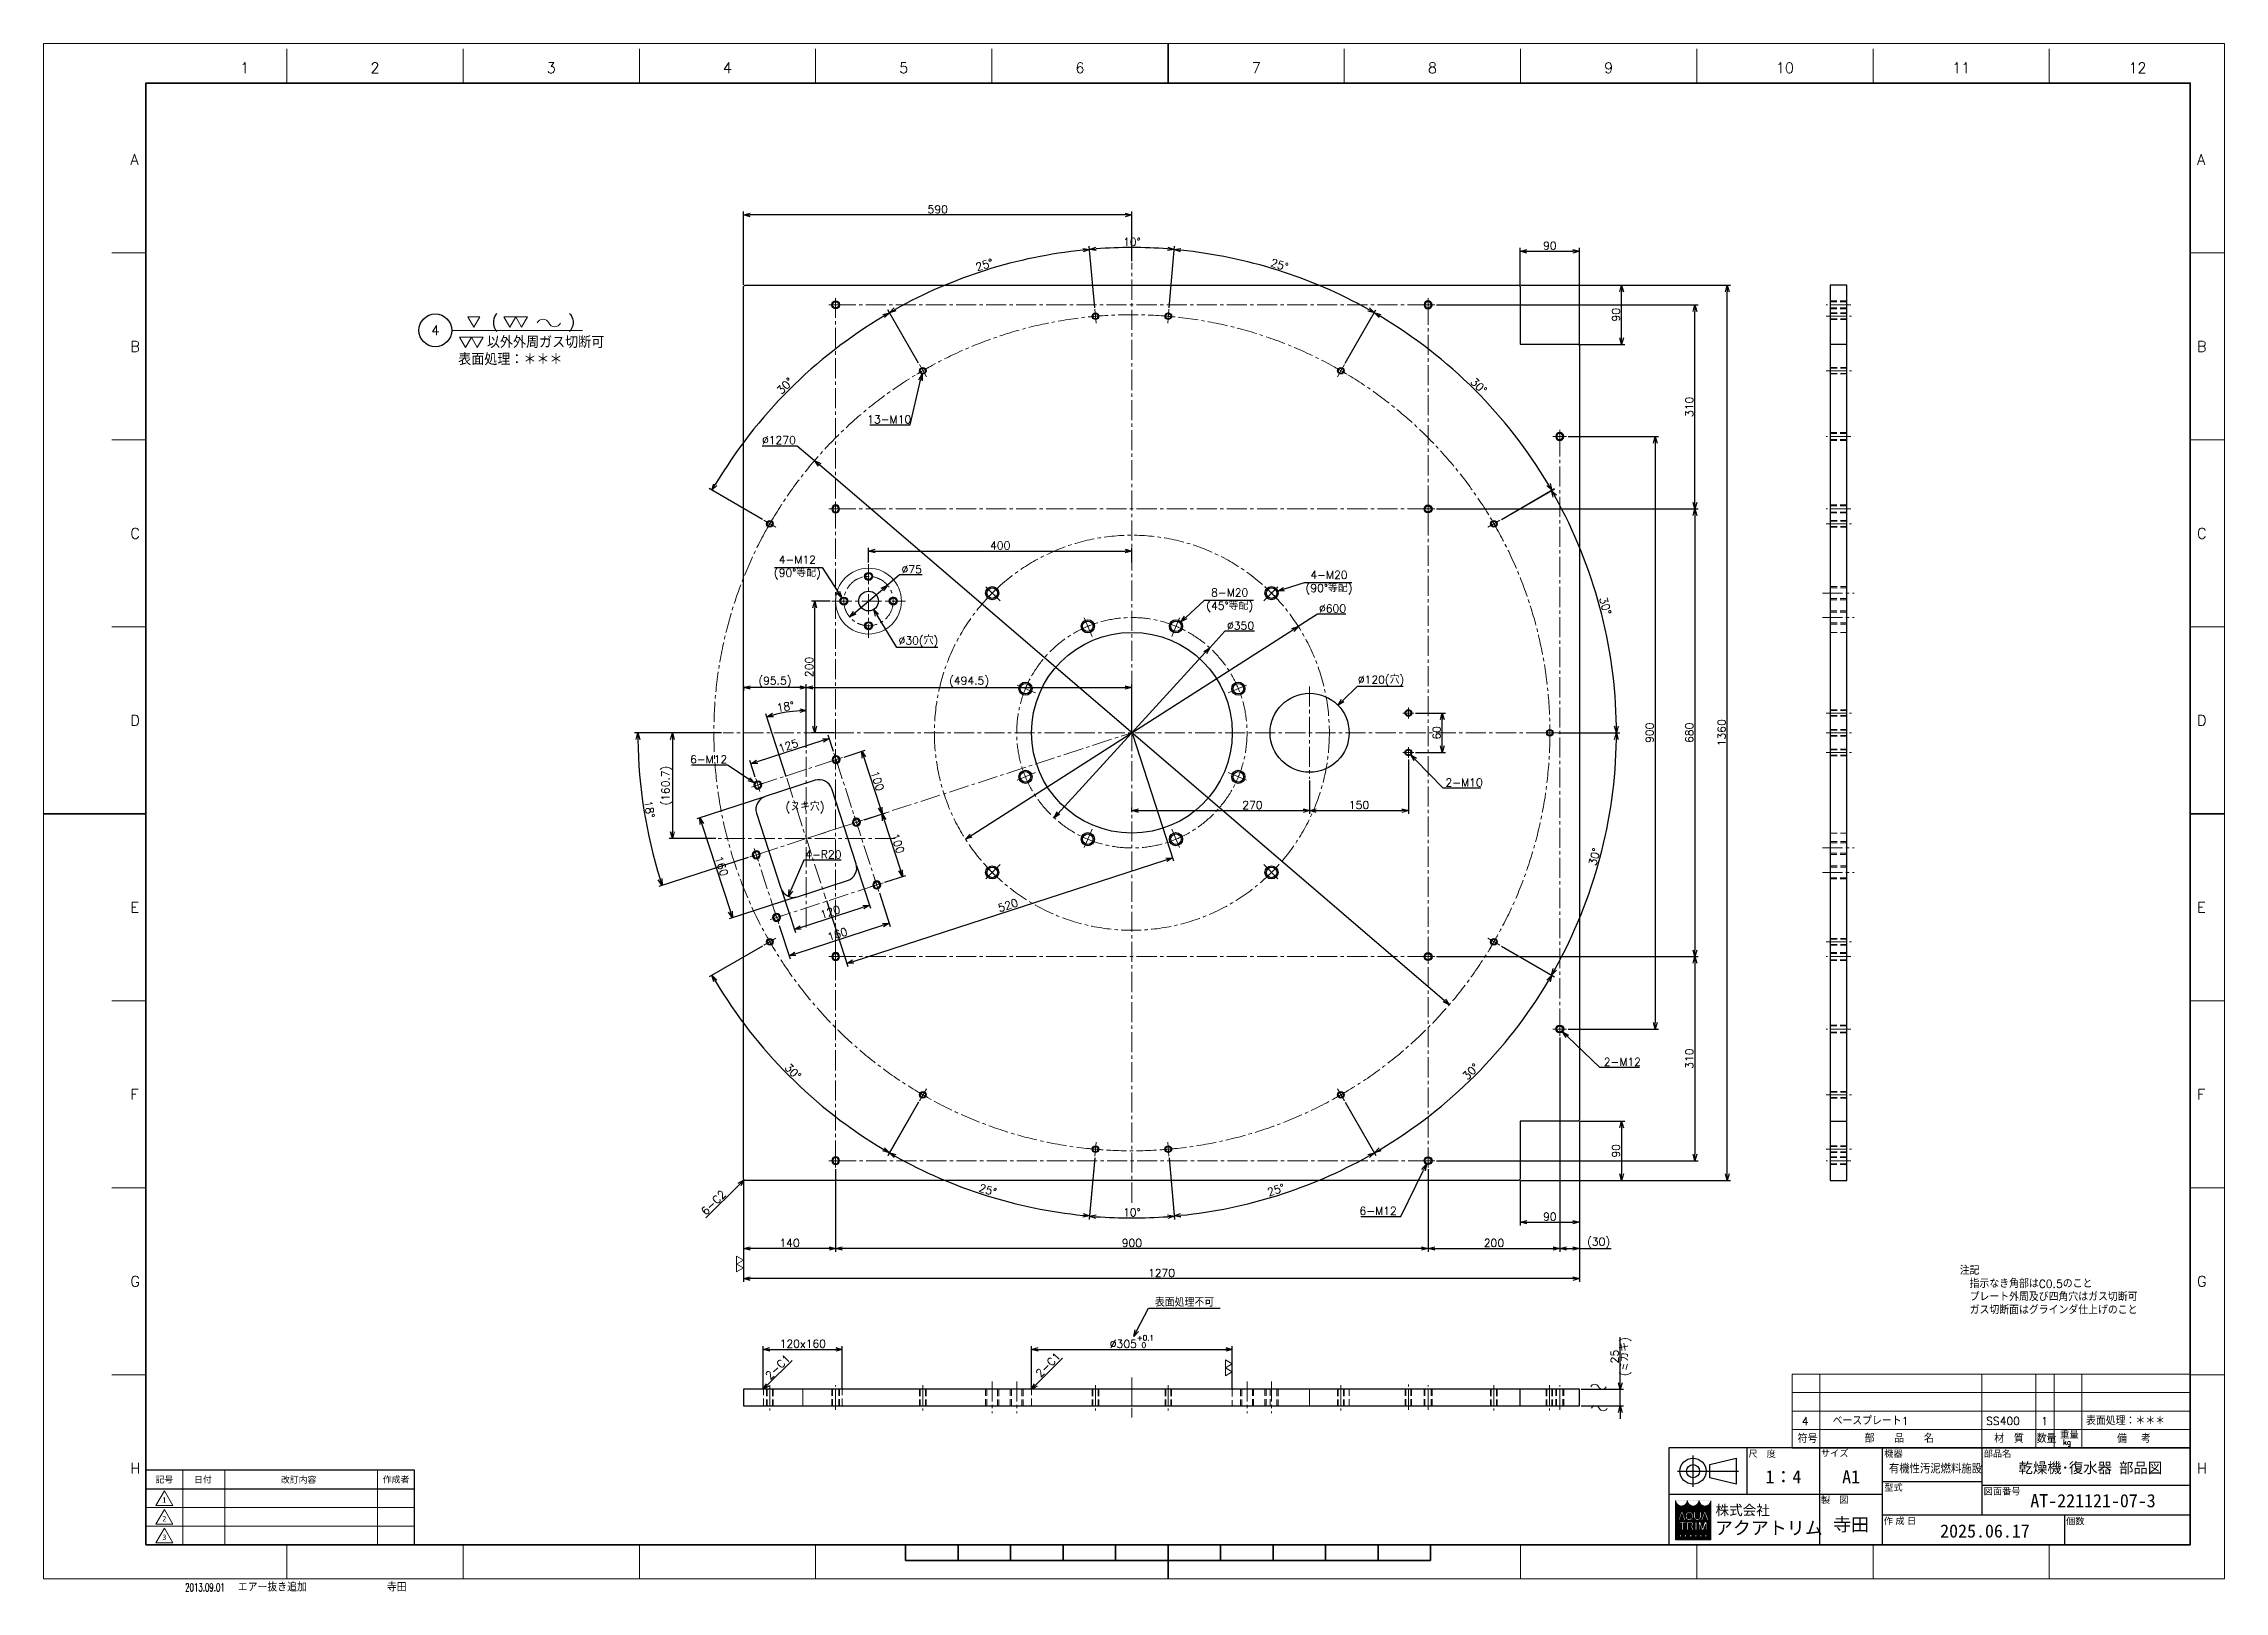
# Model space of a CAD drawing. Header units: millimetres. Extents: x 0 to 3313, y -19 to 2332.
import ezdxf
from ezdxf import colors
from ezdxf.entities.mleader import LeaderData, LeaderLine
from ezdxf.enums import TextEntityAlignment as Align
from ezdxf.math import Vec2, Vec3

# ---------------------------------------------------------------- set-up
doc = ezdxf.new("R2010")
doc.units = ezdxf.units.MM
doc.header["$LTSCALE"] = 1.6
doc.header["$PDMODE"] = 99
doc.header["$PDSIZE"] = 1
doc.linetypes.add('CENTER2', pattern=[28.575, 19.05, -3.175, 3.175, -3.175])
doc.linetypes.add('HIDDEN', pattern=[9.525, 6.35, -3.175])
for name, color, linetype, lineweight in [('04_HIDDEN', 2, 'HIDDEN', 13), ('05_CENTER', 4, 'CENTER2', 13), ('07_TEXT', 3, 'Continuous', 13), ('08_DIM', 3, 'Continuous', 13), ('90_FRAME', 5, 'Continuous', 35)]:
    doc.layers.add(name, color=color, linetype=linetype, lineweight=lineweight)
doc.layers.add('10_DRAFT', color=8, linetype='Continuous', lineweight=0, plot=False)
doc.layers.add('91_BLANK', color=5, linetype='Continuous', lineweight=0, plot=False)
doc.styles.add('KSS_TXT', font='txt.shx', dxfattribs={"bigfont": 'extfont2.shx'})
doc.styles.add('MS_G', font='MS Gothic.ttf')
doc.styles.get("Standard").update_dxf_attribs({"font": 'txt.shx', "bigfont": 'extfont2.shx'})
doc.styles.add('表題用', font='MS PGothic.ttf')
doc.dimstyles.new('KSS_DIM', dxfattribs={"dimscale": 4, "dimtxt": 3, "dimasz": 2.5, "dimexe": 1.25, "dimexo": 0.625, "dimtad": 1, "dimdsep": 46, "dimtxsty": 'KSS_TXT', "dimblk": 'OPEN30', "dimcen": 0, "dimazin": 2, "dimtfac": 0.75, "dimtmove": 0, "dimatfit": 3, "dimldrblk": 'OPEN30', "dimfxl": 1.25, "dimtolj": 1, "dimarcsym": 0})
doc.dimstyles.new('KSS_DIM$3', dxfattribs={"dimscale": 4, "dimtxt": 3, "dimasz": 2.5, "dimexe": 1.25, "dimexo": 0.625, "dimtad": 1, "dimtih": 1, "dimtoh": 1, "dimdsep": 46, "dimtxsty": 'KSS_TXT', "dimblk": 'OPEN30', "dimcen": 0, "dimazin": 2, "dimtfac": 0.75, "dimtofl": 0, "dimtmove": 0, "dimatfit": 3, "dimldrblk": 'OPEN30', "dimfxl": 1.25, "dimtolj": 1, "dimarcsym": 0})
doc.dimstyles.new('KSS_DIM$4', dxfattribs={"dimscale": 4, "dimtxt": 3, "dimasz": 2.5, "dimexe": 1.25, "dimexo": 0.625, "dimtad": 1, "dimtih": 1, "dimtoh": 1, "dimdsep": 46, "dimtxsty": 'KSS_TXT', "dimblk": 'OPEN30', "dimcen": 0, "dimse1": 1, "dimazin": 2, "dimtfac": 0.75, "dimtofl": 0, "dimtmove": 0, "dimatfit": 3, "dimldrblk": 'OPEN30', "dimfxl": 1.25, "dimtolj": 1, "dimarcsym": 0})

msp = doc.modelspace()

# ---------------------------------------------------------------- texts
at = {"layer": '07_TEXT', "style": 'KSS_TXT'}
msp.add_text('(      )', height=18, dxfattribs=at).set_placement((680.105, 1900.447))
at = {"layer": '07_TEXT', "ltscale": 2, "insert": (2910.803, 473.91), "char_height": 12, "attachment_point": 1}
msp.add_mtext_dynamic_manual_height_columns('注記\\P\u3000指示なき角部はC0.5のこと\\P\u3000プレート外周及び四角穴はガス切断可\\P\u3000ガス切断面はグラインダ仕上げのこと', width=288.71644, gutter_width=15, heights=[0], dxfattribs=at)
at = {"layer": '08_DIM', "style": 'KSS_TXT'}
for s, height, p in [('以外外周ガス切断可', 18, (673.462, 1869.295)), ('表面処理：＊＊＊', 18, (629.807, 1843.314)), ('(ヌキ穴)', 12, (1126.982, 1166.524))]:
    msp.add_text(s, height=height, dxfattribs=at).set_placement(p)
at = {"layer": '90_FRAME', "color": 0, "lineweight": 13, "style": 'KSS_TXT'}
for s, p in [('1', (305.507, 2282.158)), ('2', (503.368, 2282.158)), ('3', (771.102, 2282.158)), ('4', (1038.836, 2282.158)), ('5', (1306.569, 2282.158)), ('6', (1574.303, 2282.158)), ('7', (1842.036, 2282.158)), ('8', (2109.77, 2282.158)), ('9', (2377.504, 2282.158)), ('10', (2645.237, 2282.158)), ('11', (2912.971, 2282.158)), ('12', (3180.705, 2282.158))]:
    msp.add_text(s, height=16, dxfattribs=at).set_placement(p, align=Align.BOTTOM_CENTER)
for s, p in [('A', (131.829, 2155.685)), ('A', (3271.263, 2155.685)), ('B', (131.829, 1871.696)), ('B', (3271.263, 1871.696)), ('C', (131.829, 1587.707)), ('C', (3271.263, 1587.707)), ('D', (131.829, 1303.718)), ('D', (3271.263, 1303.718)), ('E', (131.829, 1019.729)), ('E', (3271.263, 1019.729)), ('F', (131.829, 735.74)), ('F', (3271.263, 735.74)), ('G', (131.829, 451.752)), ('G', (3271.263, 451.752)), ('H', (131.829, 167.763)), ('H', (3271.263, 167.763))]:
    msp.add_text(s, height=16, dxfattribs=at).set_placement(p, align=Align.MIDDLE_LEFT)
at = {"layer": '90_FRAME', "color": 3, "lineweight": 13}
for s, p in [('4', (2676.04, 239.191)), ('1', (3039.665, 239.392))]:
    msp.add_text(s, height=12, dxfattribs=at).set_placement(p, align=Align.MIDDLE_CENTER)
for s, height, p in [('ベースプレート1', 12, (2717.578, 233.5)), ('SS400', 12, (2950.877, 233.659)), ('表面処理：＊＊＊', 12, (3102.654, 233.659)), ('符号', 12, (2664.622, 206.328)), ('部\u3000\u3000品\u3000\u3000名', 12, (2766.351, 206.763)), ('材\u3000質', 12, (2963.106, 206.619)), ('数量', 12, (3027.679, 206.529)), ('重量', 10, (3063.355, 213.073)), ('kg', 8, (3067.775, 203.288)), ('備  考', 12, (3149.73, 206.328)), ('エアー抜き追加', 12, (294.935, -19.199)), ('寺田', 12, (521.481, -19.199))]:
    msp.add_text(s, height=height, dxfattribs=at).set_placement(p)
at = {"layer": '90_FRAME', "color": 0, "style": '表題用'}
for s, p in [('尺\u3000度', (2589.55, 189.845)), ('サイズ', (2699.864, 190.591)), ('機器', (2796.103, 190.01)), ('部品名', (2947.15, 190.01)), ('型式', (2796.103, 138.596)), ('図面番号', (2947.15, 132.939)), ('製\u3000図', (2699.864, 119.876)), ('作 成 日', (2795.412, 87.801)), ('個数', (3072.302, 87.525))]:
    msp.add_text(s, height=10, dxfattribs=at).set_placement(p, align=Align.MIDDLE_LEFT)
at = {"layer": '90_FRAME', "color": 0, "style": 'MS_G', "width": 0.9}
msp.add_text('有機性汚泥燃料施設', height=12.8, dxfattribs=at).set_placement((2803.147, 161.284))
at = {"layer": '90_FRAME', "color": 0, "style": 'MS_G'}
msp.add_text('乾燥機･復水器 部品図', height=16, dxfattribs=at).set_placement((3109.224, 160.439), align=Align.CENTER)
at = {"layer": '90_FRAME', "color": 0, "style": '表題用'}
for s, p in [('記号', (183.384, 150.616)), ('日付', (242.01, 150.616)), ('作成者', (535.384, 150.616))]:
    msp.add_text(s, height=9.6, dxfattribs=at).set_placement(p, align=Align.MIDDLE_CENTER)
at = {"layer": '90_FRAME', "color": 0}
for s, height, style, p in [('改訂内容', 9.6, '表題用', (387.384, 150.616)), ('A1', 20, 'MS_G', (2745.727, 154.859))]:
    msp.add_text(s, height=height, dxfattribs=dict(at, style=style)).set_placement(p, align=Align.MIDDLE)
at = {"layer": '90_FRAME', "color": 0, "lineweight": 13, "style": 'MS_G'}
for s, p in [('1', (183.384, 119.502)), ('3', (183.384, 62.93)), ('2', (183.384, 91.216))]:
    msp.add_text(s, height=8.486, dxfattribs=at).set_placement(p, align=Align.MIDDLE)
at = {"layer": '90_FRAME', "color": 4, "style": 'MS_G'}
msp.add_text('株式会社', height=15.1215, dxfattribs=at).set_placement((2581.023, 104.113), align=Align.MIDDLE_CENTER)
at = {"layer": '90_FRAME', "color": 0, "style": 'MS_G'}
for s, p in [('AT-221121-07-3', (3018.011, 108.514)), ('2025.06.17', (2881.056, 62.479))]:
    msp.add_text(s, height=20, dxfattribs=at).set_placement(p)
at = {"layer": '90_FRAME', "color": 4, "style": 'MS_G'}
msp.add_text('アクアトリム', height=20, dxfattribs=at).set_placement((2538.937, 67.181))
at = {"layer": '90_FRAME', "color": 3, "lineweight": 13, "width": 0.65}
msp.add_text('2013.09.01', height=12, dxfattribs=at).set_placement((214.968, -19.199))
at = {"layer": '90_FRAME', "color": 0, "style": 'MS_G'}
for tag, p in [('1：4', (2642.913, 154.859)), ('寺田', (2745.727, 82.73))]:
    msp.add_attdef(tag, text='', height=20, dxfattribs=at).set_placement(p, align=Align.MIDDLE)

# ---------------------------------------------------------------- blocks, each defined once
blk = doc.blocks.new('AM_BALLOON1')
at = {"transparency": 16777216}
blk.add_circle((0, 0), 5, dxfattribs=at)
blk.add_attdef('B_NUMBER', text='', height=3, dxfattribs=at).set_placement((0, 0), align=Align.MIDDLE_CENTER)
blk = doc.blocks.new('_OPEN')
at = {"color": 0, "linetype": 'ByBlock'}
for p, q in [((-1, 0.17), (0, 0)), ((0, 0), (-1, -0.17)), ((0, 0), (-1, 0))]:
    blk.add_line(p, q, dxfattribs=at)
blk = doc.blocks.new('M12Tz_1')
at = {"color": 0}
for radius in [6, 4.75]:
    blk.add_circle((0, 0), radius, dxfattribs=at)
at = {"layer": '05_CENTER'}
for p, q in [((10.3, 0), (-10.3, 0)), ((0, -10.3), (0, 10.3))]:
    blk.add_line(p, q, dxfattribs=at)
blk = doc.blocks.new('_Open30')
at = {"color": 0, "linetype": 'ByBlock', "lineweight": -2}
for p, q in [((-1, 0.27), (0, 0)), ((0, 0), (-1, -0.27)), ((0, 0), (-1, 0))]:
    blk.add_line(p, q, dxfattribs=at)
blk = doc.blocks.new('*D145')
at = {"layer": '08_DIM', "color": 0, "lineweight": -2, "transparency": 16777216}
for p, q in [((1029.7, 1284.9), (897.7, 1284.9)), ((1070.3, 1095.6), (934.7, 1051.5))]:
    blk.add_line(p, q, dxfattribs=at)
blk.add_arc((1653.2, 1284.9), 750.5, 180.7635, 197.2362, dxfattribs=at)
at = {"layer": 'Defpoints', "color": 0, "transparency": 16777216}
for p in [(1032.2, 1284.9), (2373.9, 1284.9), (906.8, 1206.5), (1224.9, 1145.8), (1072.7, 1096.3)]:
    blk.add_point(p, dxfattribs=at)
at = {"layer": '08_DIM', "color": 0, "lineweight": -2, "transparency": 16777216, "xscale": 10, "yscale": 10, "zscale": 10}
for p, rotation in [((902.7, 1284.9), 90.38173264854096), ((939.4, 1053), 287.6179454822903)]:
    blk.add_blockref('_Open30', p, dxfattribs=dict(at, rotation=rotation))
at = {"layer": '08_DIM', "color": 0, "transparency": 16777216, "insert": (920.3, 1168.9), "char_height": 12, "attachment_point": 5, "rotation": 278.9998, "style": 'KSS_TXT'}
blk.add_mtext('\\A1;18%%d', dxfattribs=at)
blk = doc.blocks.new('*D146')
at = {"layer": '08_DIM', "color": 0, "lineweight": -2, "transparency": 16777216}
for p, q in [((1029.7, 1284.9), (950.2, 1284.9)), ((955.2, 1274.9), (955.2, 1134.2)), ((1021, 1124.2), (950.2, 1124.2))]:
    blk.add_line(p, q, dxfattribs=at)
at = {"layer": 'Defpoints', "color": 0, "transparency": 16777216}
for p in [(1032.2, 1284.9), (955.2, 1124.2), (1023.5, 1124.2)]:
    blk.add_point(p, dxfattribs=at)
at = {"layer": '08_DIM', "color": 0, "lineweight": -2, "transparency": 16777216, "xscale": 10, "yscale": 10, "zscale": 10}
for p, rotation in [((955.2, 1284.9), 90), ((955.2, 1124.2), 270)]:
    blk.add_blockref('_Open30', p, dxfattribs=dict(at, rotation=rotation))
at = {"layer": '08_DIM', "color": 0, "transparency": 16777216, "insert": (946.7, 1204.6), "char_height": 12, "attachment_point": 5, "rotation": 90, "style": 'KSS_TXT'}
blk.add_mtext('\\A1;(160.7)', dxfattribs=at)
blk = doc.blocks.new('*D147')
at = {"layer": '08_DIM', "color": 0, "lineweight": -2, "transparency": 16777216}
for p, q in [((1158.6, 1261.8), (1158.6, 1358.6)), ((1653.2, 1287.4), (1653.2, 1358.6)), ((1168.6, 1353.6), (1643.2, 1353.6))]:
    blk.add_line(p, q, dxfattribs=at)
at = {"layer": 'Defpoints', "color": 0, "transparency": 16777216}
for p in [(1653.2, 1353.6), (1158.6, 1259.3), (1653.2, 1284.9)]:
    blk.add_point(p, dxfattribs=at)
at = {"layer": '08_DIM', "color": 0, "lineweight": -2, "transparency": 16777216, "xscale": 10, "yscale": 10, "zscale": 10, "rotation": 180}
blk.add_blockref('_Open30', (1158.6, 1353.6), dxfattribs=at)
at = {"layer": '08_DIM', "color": 0, "lineweight": -2, "transparency": 16777216, "xscale": 10, "yscale": 10, "zscale": 10}
blk.add_blockref('_Open30', (1653.2, 1353.6), dxfattribs=at)
at = {"layer": '08_DIM', "color": 0, "transparency": 16777216, "insert": (1405.9, 1362.1), "char_height": 12, "attachment_point": 5, "style": 'KSS_TXT'}
blk.add_mtext('\\A1;(494.5)', dxfattribs=at)
blk = doc.blocks.new('*D148')
at = {"layer": '08_DIM', "color": 0, "lineweight": -2, "transparency": 16777216}
for p, q in [((1654, 1282.6), (1716.4, 1090.4)), ((1229.8, 937.5), (1705.3, 1092)), ((1189.1, 1030.4), (1221.8, 929.7))]:
    blk.add_line(p, q, dxfattribs=at)
at = {"layer": 'Defpoints', "color": 0, "transparency": 16777216}
for p in [(1653.2, 1284.9), (1714.9, 1095.1), (1188.4, 1032.7)]:
    blk.add_point(p, dxfattribs=at)
at = {"layer": '08_DIM', "color": 0, "lineweight": -2, "transparency": 16777216, "xscale": 10, "yscale": 10, "zscale": 10}
for p, rotation in [((1714.9, 1095.1), 18.00000000084265), ((1220.3, 934.4), 198.0000000008427)]:
    blk.add_blockref('_Open30', p, dxfattribs=dict(at, rotation=rotation))
at = {"layer": '08_DIM', "color": 0, "transparency": 16777216, "insert": (1464.9, 1022.9), "char_height": 12, "attachment_point": 5, "rotation": 18, "style": 'KSS_TXT'}
blk.add_mtext('\\A1;520', dxfattribs=at)
blk = doc.blocks.new('*D149')
at = {"layer": '08_DIM', "color": 0, "lineweight": -2, "transparency": 16777216}
for p, q in [((1235, 1083.3), (1256.1, 1018.4)), ((1120.9, 1046.3), (1142, 981.3)), ((1150, 989.1), (1245.1, 1020))]:
    blk.add_line(p, q, dxfattribs=at)
at = {"layer": 'Defpoints', "color": 0, "transparency": 16777216}
for p in [(1234.2, 1085.7), (1120.1, 1048.6), (1254.6, 1023.1)]:
    blk.add_point(p, dxfattribs=at)
at = {"layer": '08_DIM', "color": 0, "lineweight": -2, "transparency": 16777216, "xscale": 10, "yscale": 10, "zscale": 10}
for p, rotation in [((1254.6, 1023.1), 18.00000000084263), ((1140.4, 986.1), 198.0000000008426)]:
    blk.add_blockref('_Open30', p, dxfattribs=dict(at, rotation=rotation))
at = {"layer": '08_DIM', "color": 0, "transparency": 16777216, "insert": (1194.9, 1012.7), "char_height": 12, "attachment_point": 5, "rotation": 18, "style": 'KSS_TXT'}
blk.add_mtext('\\A1;120', dxfattribs=at)
blk = doc.blocks.new('*D150')
at = {"layer": '08_DIM', "color": 0, "lineweight": -2, "transparency": 16777216}
for p, q in [((1093.5, 1187.2), (992.1, 1154.3)), ((1000, 1146.3), (1043.2, 1013.2)), ((1142.9, 1035), (1041.6, 1002.1))]:
    blk.add_line(p, q, dxfattribs=at)
at = {"layer": 'Defpoints', "color": 0, "transparency": 16777216}
for p in [(1095.9, 1188), (1145.3, 1035.8), (1046.3, 1003.6)]:
    blk.add_point(p, dxfattribs=at)
at = {"layer": '08_DIM', "color": 0, "lineweight": -2, "transparency": 16777216, "xscale": 10, "yscale": 10, "zscale": 10}
for p, rotation in [((996.9, 1155.8), 108.0000000008416), ((1046.3, 1003.6), 288.0000000008416)]:
    blk.add_blockref('_Open30', p, dxfattribs=dict(at, rotation=rotation))
at = {"layer": '08_DIM', "color": 0, "transparency": 16777216, "insert": (1029.7, 1082.4), "char_height": 12, "attachment_point": 5, "rotation": 288, "style": 'KSS_TXT'}
blk.add_mtext('\\A1;160', dxfattribs=at)
blk = doc.blocks.new('*D151')
at = {"layer": '08_DIM', "color": 0, "lineweight": -2, "transparency": 16777216}
for p, q in [((1794.5, 1439.1), (1771.4, 1414)), ((1839.6, 1439.1), (1794.5, 1439.1)), ((1534.9, 1155.9), (1764.7, 1406.6))]:
    blk.add_line(p, q, dxfattribs=at)
at = {"layer": 'Defpoints', "color": 0, "transparency": 16777216}
for p in [(1771.4, 1414), (1534.9, 1155.9)]:
    blk.add_point(p, dxfattribs=at)
at = {"layer": '08_DIM', "color": 0, "lineweight": -2, "transparency": 16777216, "xscale": 10, "yscale": 10, "zscale": 10}
for p, rotation in [((1771.4, 1414), 47.49788765375146), ((1534.9, 1155.9), 227.4978876537514)]:
    blk.add_blockref('_Open30', p, dxfattribs=dict(at, rotation=rotation))
at = {"layer": '08_DIM', "color": 0, "transparency": 16777216, "insert": (1818.3, 1447.6), "char_height": 12, "attachment_point": 5, "style": 'KSS_TXT'}
blk.add_mtext('\\A1;%%C350', dxfattribs=at)
blk = doc.blocks.new('*D152')
at = {"layer": '08_DIM', "color": 0, "lineweight": -2, "transparency": 16777216}
for p, q in [((1935.2, 1465.1), (1906, 1446.4)), ((1978.3, 1465.1), (1935.2, 1465.1)), ((1400.4, 1123.4), (1897.6, 1441.1))]:
    blk.add_line(p, q, dxfattribs=at)
at = {"layer": 'Defpoints', "color": 0, "transparency": 16777216}
for p in [(1906, 1446.4), (1400.4, 1123.4)]:
    blk.add_point(p, dxfattribs=at)
at = {"layer": '08_DIM', "color": 0, "lineweight": -2, "transparency": 16777216, "xscale": 10, "yscale": 10, "zscale": 10}
for p, rotation in [((1906, 1446.4), 32.57005388963341), ((1400.4, 1123.4), 212.5700538896334)]:
    blk.add_blockref('_Open30', p, dxfattribs=dict(at, rotation=rotation))
at = {"layer": '08_DIM', "color": 0, "transparency": 16777216, "insert": (1958, 1473.6), "char_height": 12, "attachment_point": 5, "style": 'KSS_TXT'}
blk.add_mtext('\\A1;%%C600', dxfattribs=at)
blk = doc.blocks.new('*D153')
at = {"layer": '08_DIM', "color": 0, "lineweight": -2, "transparency": 16777216}
for p, q in [((1091.8, 1720.9), (1144.8, 1720.9)), ((1144.8, 1720.9), (1171.1, 1698.3)), ((2135.2, 871.6), (1178.7, 1691.8))]:
    blk.add_line(p, q, dxfattribs=at)
at = {"layer": 'Defpoints', "color": 0, "transparency": 16777216}
for p in [(1171.1, 1698.3), (2135.2, 871.6)]:
    blk.add_point(p, dxfattribs=at)
at = {"layer": '08_DIM', "color": 0, "lineweight": -2, "transparency": 16777216, "xscale": 10, "yscale": 10, "zscale": 10}
for p, rotation in [((1171.1, 1698.3), 139.3850624068245), ((2135.2, 871.6), 319.3850624068245)]:
    blk.add_blockref('_Open30', p, dxfattribs=dict(at, rotation=rotation))
at = {"layer": '08_DIM', "color": 0, "transparency": 16777216, "insert": (1117, 1729.4), "char_height": 12, "attachment_point": 5, "style": 'KSS_TXT'}
blk.add_mtext('\\A1;%%C1270', dxfattribs=at)
blk = doc.blocks.new('*D154')
at = {"layer": '08_DIM', "color": 0, "lineweight": -2, "transparency": 16777216}
for p, q in [((1596.7, 1930.6), (1588.5, 2024.1)), ((1709.7, 1930.6), (1717.9, 2024.1))]:
    blk.add_line(p, q, dxfattribs=at)
blk.add_arc((1653.2, 1284.9), 737, 85.7774, 94.2226, dxfattribs=at)
at = {"layer": 'Defpoints', "color": 0, "transparency": 16777216}
for p in [(1674.6, 2021.7), (1596.9, 1928.1), (1709.5, 1928.1), (1598.8, 1906.9), (1707.6, 1906.9)]:
    blk.add_point(p, dxfattribs=at)
at = {"layer": '08_DIM', "color": 0, "lineweight": -2, "transparency": 16777216, "xscale": 10, "yscale": 10, "zscale": 10}
for p, rotation in [((1588.9, 2019.2), 184.6113058861902), ((1717.4, 2019.2), 355.3886941138098)]:
    blk.add_blockref('_Open30', p, dxfattribs=dict(at, rotation=rotation))
at = {"layer": '08_DIM', "color": 0, "transparency": 16777216, "insert": (1653.2, 2030.5), "char_height": 12, "attachment_point": 5, "style": 'KSS_TXT'}
blk.add_mtext('\\A1;10%%d', dxfattribs=at)
blk = doc.blocks.new('*D155')
at = {"layer": '08_DIM', "color": 0, "lineweight": -2, "transparency": 16777216}
for p, q in [((1596.7, 1930.6), (1588.5, 2023.9)), ((1329.1, 1846.3), (1282.3, 1927.3))]:
    blk.add_line(p, q, dxfattribs=at)
blk.add_arc((1653.2, 1284.9), 736.8, 95.7777, 119.2223, dxfattribs=at)
at = {"layer": 'Defpoints', "color": 0, "transparency": 16777216}
for p in [(1483.3, 2001.9), (1596.9, 1928.1), (1598.8, 1906.9), (1330.4, 1844.1), (1341, 1825.6)]:
    blk.add_point(p, dxfattribs=at)
at = {"layer": '08_DIM', "color": 0, "lineweight": -2, "transparency": 16777216, "xscale": 10, "yscale": 10, "zscale": 10}
for p, rotation in [((1589, 2018.9), 5.388826912818407), ((1284.8, 1923), 209.6111730872011)]:
    blk.add_blockref('_Open30', p, dxfattribs=dict(at, rotation=rotation))
at = {"layer": '08_DIM', "color": 0, "transparency": 16777216, "insert": (1429.1, 1995.7), "char_height": 12, "attachment_point": 5, "rotation": 17.5, "style": 'KSS_TXT'}
blk.add_mtext('\\A1;25%%d', dxfattribs=at)
blk = doc.blocks.new('*D156')
at = {"layer": '08_DIM', "color": 0, "lineweight": -2, "transparency": 16777216}
for p, q in [((1329.1, 1846.3), (1282.4, 1927.2)), ((1091.9, 1609), (1010.9, 1655.7))]:
    blk.add_line(p, q, dxfattribs=at)
blk.add_arc((1653.2, 1284.9), 736.6, 120.7778, 149.2222, dxfattribs=at)
at = {"layer": 'Defpoints', "color": 0, "transparency": 16777216}
for p in [(1179.7, 1849.2), (1330.4, 1844.1), (1341, 1825.6), (1094, 1607.8), (1112.5, 1597.1)]:
    blk.add_point(p, dxfattribs=at)
at = {"layer": '08_DIM', "color": 0, "lineweight": -2, "transparency": 16777216, "xscale": 10, "yscale": 10, "zscale": 10}
for p, rotation in [((1284.9, 1922.9), 30.38892138266085), ((1015.3, 1653.2), 239.6110786173658)]:
    blk.add_blockref('_Open30', p, dxfattribs=dict(at, rotation=rotation))
at = {"layer": '08_DIM', "color": 0, "transparency": 16777216, "insert": (1126.3, 1811.8), "char_height": 12, "attachment_point": 5, "rotation": 45, "style": 'KSS_TXT'}
blk.add_mtext('\\A1;30%%d', dxfattribs=at)
blk = doc.blocks.new('*D157')
at = {"layer": '08_DIM', "color": 0, "lineweight": -2, "transparency": 16777216}
for p, q in [((2214.5, 1609), (2295, 1655.5)), ((2301.3, 1284.9), (2394.3, 1284.9))]:
    blk.add_line(p, q, dxfattribs=at)
blk.add_arc((1653.2, 1284.9), 736.1, 0.7783, 29.2217, dxfattribs=at)
at = {"layer": 'Defpoints', "color": 0, "transparency": 16777216}
for p in [(2193.9, 1597.1), (2212.3, 1607.8), (2378.1, 1412.8), (2277.5, 1284.9), (2298.8, 1284.9)]:
    blk.add_point(p, dxfattribs=at)
at = {"layer": '08_DIM', "color": 0, "lineweight": -2, "transparency": 16777216, "xscale": 10, "yscale": 10, "zscale": 10}
for p, rotation in [((2290.7, 1653), 119.6108326894447), ((2389.3, 1284.9), 270.389167310551)]:
    blk.add_blockref('_Open30', p, dxfattribs=dict(at, rotation=rotation))
at = {"layer": '08_DIM', "color": 0, "transparency": 16777216, "insert": (2372.4, 1477.7), "char_height": 12, "attachment_point": 5, "rotation": 285, "style": 'KSS_TXT'}
blk.add_mtext('\\A1;30%%d', dxfattribs=at)
blk = doc.blocks.new('*D158')
at = {"layer": '08_DIM', "color": 0, "lineweight": -2, "transparency": 16777216}
for p, q in [((1709.7, 1930.6), (1717.8, 2023.8)), ((1977.3, 1846.3), (2024, 1927.3))]:
    blk.add_line(p, q, dxfattribs=at)
blk.add_arc((1653.2, 1284.9), 736.7, 60.7777, 84.2223, dxfattribs=at)
at = {"layer": 'Defpoints', "color": 0, "transparency": 16777216}
for p in [(1925.2, 1969.6), (1709.5, 1928.1), (1707.6, 1906.9), (1965.4, 1825.6), (1976, 1844.1)]:
    blk.add_point(p, dxfattribs=at)
at = {"layer": '08_DIM', "color": 0, "lineweight": -2, "transparency": 16777216, "xscale": 10, "yscale": 10, "zscale": 10}
for p, rotation in [((1717.4, 2018.8), 174.6111276430092), ((2021.5, 1922.9), 330.3888723569713)]:
    blk.add_blockref('_Open30', p, dxfattribs=dict(at, rotation=rotation))
at = {"layer": '08_DIM', "color": 0, "transparency": 16777216, "insert": (1877.3, 1995.7), "char_height": 12, "attachment_point": 5, "rotation": 342.5, "style": 'KSS_TXT'}
blk.add_mtext('\\A1;25%%d', dxfattribs=at)
blk = doc.blocks.new('*D159')
at = {"layer": '08_DIM', "color": 0, "lineweight": -2, "transparency": 16777216}
for p, q in [((1977.3, 1846.3), (2024, 1927.2)), ((2214.5, 1609), (2295.4, 1655.8))]:
    blk.add_line(p, q, dxfattribs=at)
blk.add_arc((1653.2, 1284.9), 736.6, 30.7778, 59.2222, dxfattribs=at)
at = {"layer": 'Defpoints', "color": 0, "transparency": 16777216}
for p in [(1965.4, 1825.6), (1976, 1844.1), (2217.5, 1758.4), (2193.9, 1597.1), (2212.3, 1607.8)]:
    blk.add_point(p, dxfattribs=at)
at = {"layer": '08_DIM', "color": 0, "lineweight": -2, "transparency": 16777216, "xscale": 10, "yscale": 10, "zscale": 10}
for p, rotation in [((2021.5, 1922.9), 149.611090807812), ((2291.1, 1653.3), 300.3889091921613)]:
    blk.add_blockref('_Open30', p, dxfattribs=dict(at, rotation=rotation))
at = {"layer": '08_DIM', "color": 0, "transparency": 16777216, "insert": (2180.1, 1811.8), "char_height": 12, "attachment_point": 5, "rotation": 315, "style": 'KSS_TXT'}
blk.add_mtext('\\A1;30%%d', dxfattribs=at)
blk = doc.blocks.new('*D160')
at = {"layer": '08_DIM', "color": 0, "lineweight": -2, "transparency": 16777216}
for p, q in [((1596.7, 639.3), (1588.5, 545.7)), ((1709.7, 639.3), (1717.9, 545.7))]:
    blk.add_line(p, q, dxfattribs=at)
blk.add_arc((1653.2, 1284.9), 737, 265.7774, 274.2226, dxfattribs=at)
at = {"layer": 'Defpoints', "color": 0, "transparency": 16777216}
for p in [(1598.8, 663), (1707.6, 663), (1596.9, 641.7), (1709.5, 641.7), (1631.7, 548.2)]:
    blk.add_point(p, dxfattribs=at)
at = {"layer": '08_DIM', "color": 0, "lineweight": -2, "transparency": 16777216, "xscale": 10, "yscale": 10, "zscale": 10}
for p, rotation in [((1588.9, 550.7), 175.3886941138098), ((1717.4, 550.7), 4.611305886190208)]:
    blk.add_blockref('_Open30', p, dxfattribs=dict(at, rotation=rotation))
at = {"layer": '08_DIM', "color": 0, "transparency": 16777216, "insert": (1653.2, 556.4), "char_height": 12, "attachment_point": 5, "style": 'KSS_TXT'}
blk.add_mtext('\\A1;10%%d', dxfattribs=at)
blk = doc.blocks.new('*D161')
at = {"layer": '08_DIM', "color": 0, "lineweight": -2, "transparency": 16777216}
for p, q in [((1329.1, 723.6), (1282.3, 642.5)), ((1596.7, 639.3), (1588.5, 546))]:
    blk.add_line(p, q, dxfattribs=at)
blk.add_arc((1653.2, 1284.9), 736.8, 240.7777, 264.2223, dxfattribs=at)
at = {"layer": 'Defpoints', "color": 0, "transparency": 16777216}
for p in [(1341, 744.2), (1330.4, 725.8), (1598.8, 663), (1596.9, 641.7), (1381.2, 600.2)]:
    blk.add_point(p, dxfattribs=at)
at = {"layer": '08_DIM', "color": 0, "lineweight": -2, "transparency": 16777216, "xscale": 10, "yscale": 10, "zscale": 10}
for p, rotation in [((1284.8, 646.9), 150.3888269127989), ((1589, 551), 354.6111730871816)]:
    blk.add_blockref('_Open30', p, dxfattribs=dict(at, rotation=rotation))
at = {"layer": '08_DIM', "color": 0, "transparency": 16777216, "insert": (1434.2, 590.4), "char_height": 12, "attachment_point": 5, "rotation": 342.5, "style": 'KSS_TXT'}
blk.add_mtext('\\A1;25%%d', dxfattribs=at)
blk = doc.blocks.new('*D162')
at = {"layer": '08_DIM', "color": 0, "lineweight": -2, "transparency": 16777216}
for p, q in [((1091.9, 960.9), (1010.9, 914.1)), ((1329.1, 723.6), (1282.4, 642.7))]:
    blk.add_line(p, q, dxfattribs=at)
blk.add_arc((1653.2, 1284.9), 736.6, 210.7778, 239.2222, dxfattribs=at)
at = {"layer": 'Defpoints', "color": 0, "transparency": 16777216}
for p in [(1094, 962.1), (1112.5, 972.8), (1088.9, 811.5), (1341, 744.2), (1330.4, 725.8)]:
    blk.add_point(p, dxfattribs=at)
at = {"layer": '08_DIM', "color": 0, "lineweight": -2, "transparency": 16777216, "xscale": 10, "yscale": 10, "zscale": 10}
for p, rotation in [((1015.3, 916.6), 120.3889213826341), ((1284.9, 647), 329.6110786173392)]:
    blk.add_blockref('_Open30', p, dxfattribs=dict(at, rotation=rotation))
at = {"layer": '08_DIM', "color": 0, "transparency": 16777216, "insert": (1138.3, 770.1), "char_height": 12, "attachment_point": 5, "rotation": 315, "style": 'KSS_TXT'}
blk.add_mtext('\\A1;30%%d', dxfattribs=at)
blk = doc.blocks.new('*D163')
at = {"layer": '08_DIM', "color": 0, "lineweight": -2, "transparency": 16777216}
for p, q in [((2301.3, 1284.9), (2394.3, 1284.9)), ((2214.5, 960.9), (2295, 914.4))]:
    blk.add_line(p, q, dxfattribs=at)
blk.add_arc((1653.2, 1284.9), 736.1, 330.7783, 359.2217, dxfattribs=at)
at = {"layer": 'Defpoints', "color": 0, "transparency": 16777216}
for p in [(2277.5, 1284.9), (2298.8, 1284.9), (2344.9, 1033.2), (2193.9, 972.8), (2212.3, 962.1)]:
    blk.add_point(p, dxfattribs=at)
at = {"layer": '08_DIM', "color": 0, "lineweight": -2, "transparency": 16777216, "xscale": 10, "yscale": 10, "zscale": 10}
for p, rotation in [((2389.3, 1284.9), 89.610832689449), ((2290.7, 916.9), 240.3891673105553)]:
    blk.add_blockref('_Open30', p, dxfattribs=dict(at, rotation=rotation))
at = {"layer": '08_DIM', "color": 0, "transparency": 16777216, "insert": (2356, 1096.6), "char_height": 12, "attachment_point": 5, "rotation": 75, "style": 'KSS_TXT'}
blk.add_mtext('\\A1;30%%d', dxfattribs=at)
blk = doc.blocks.new('*D164')
at = {"layer": '08_DIM', "color": 0, "lineweight": -2, "transparency": 16777216}
for p, q in [((1977.3, 723.6), (2024, 642.6)), ((1709.7, 639.3), (1717.8, 546.1))]:
    blk.add_line(p, q, dxfattribs=at)
blk.add_arc((1653.2, 1284.9), 736.7, 275.7777, 299.2223, dxfattribs=at)
at = {"layer": 'Defpoints', "color": 0, "transparency": 16777216}
for p in [(1965.4, 744.2), (1976, 725.8), (1707.6, 663), (1709.5, 641.7), (1823.1, 568.1)]:
    blk.add_point(p, dxfattribs=at)
at = {"layer": '08_DIM', "color": 0, "lineweight": -2, "transparency": 16777216, "xscale": 10, "yscale": 10, "zscale": 10}
for p, rotation in [((2021.5, 646.9), 29.61112764302874), ((1717.4, 551), 185.3888723569908)]:
    blk.add_blockref('_Open30', p, dxfattribs=dict(at, rotation=rotation))
at = {"layer": '08_DIM', "color": 0, "transparency": 16777216, "insert": (1872.1, 590.5), "char_height": 12, "attachment_point": 5, "rotation": 17.5, "style": 'KSS_TXT'}
blk.add_mtext('\\A1;25%%d', dxfattribs=at)
blk = doc.blocks.new('*D165')
at = {"layer": '08_DIM', "color": 0, "lineweight": -2, "transparency": 16777216}
for p, q in [((2214.5, 960.9), (2295.4, 914.1)), ((1977.3, 723.6), (2024, 642.7))]:
    blk.add_line(p, q, dxfattribs=at)
blk.add_arc((1653.2, 1284.9), 736.6, 300.7778, 329.2222, dxfattribs=at)
at = {"layer": 'Defpoints', "color": 0, "transparency": 16777216}
for p in [(2193.9, 972.8), (2212.3, 962.1), (1965.4, 744.2), (1976, 725.8), (2126.7, 720.6)]:
    blk.add_point(p, dxfattribs=at)
at = {"layer": '08_DIM', "color": 0, "lineweight": -2, "transparency": 16777216, "xscale": 10, "yscale": 10, "zscale": 10}
for p, rotation in [((2291.1, 916.6), 59.61109080783869), ((2021.5, 647), 210.388909192188)]:
    blk.add_blockref('_Open30', p, dxfattribs=dict(at, rotation=rotation))
at = {"layer": '08_DIM', "color": 0, "transparency": 16777216, "insert": (2168, 770.1), "char_height": 12, "attachment_point": 5, "rotation": 45, "style": 'KSS_TXT'}
blk.add_mtext('\\A1;30%%d', dxfattribs=at)
blk = doc.blocks.new('*D166')
at = {"layer": '08_DIM', "color": 0, "lineweight": -2, "transparency": 16777216}
for p, q in [((2116, 1624.9), (2513.5, 1624.9)), ((2508.5, 1614.9), (2508.5, 954.9)), ((2116, 944.9), (2513.5, 944.9))]:
    blk.add_line(p, q, dxfattribs=at)
at = {"layer": 'Defpoints', "color": 0, "transparency": 16777216}
for p in [(2113.5, 1624.9), (2113.5, 944.9), (2508.5, 944.9)]:
    blk.add_point(p, dxfattribs=at)
at = {"layer": '08_DIM', "color": 0, "lineweight": -2, "transparency": 16777216, "xscale": 10, "yscale": 10, "zscale": 10}
for p, rotation in [((2508.5, 1624.9), 90), ((2508.5, 944.9), 270)]:
    blk.add_blockref('_Open30', p, dxfattribs=dict(at, rotation=rotation))
at = {"layer": '08_DIM', "color": 0, "transparency": 16777216, "insert": (2500, 1284.9), "char_height": 12, "attachment_point": 5, "rotation": 90, "style": 'KSS_TXT'}
blk.add_mtext('\\A1;680', dxfattribs=at)
blk = doc.blocks.new('*D167')
at = {"layer": '08_DIM', "color": 0, "lineweight": -2, "transparency": 16777216}
for p, q in [((2316, 1734.9), (2453.2, 1734.9)), ((2448.2, 1724.9), (2448.2, 844.9)), ((2316, 834.9), (2453.2, 834.9))]:
    blk.add_line(p, q, dxfattribs=at)
at = {"layer": 'Defpoints', "color": 0, "transparency": 16777216}
for p in [(2313.5, 1734.9), (2313.5, 834.9), (2448.2, 834.9)]:
    blk.add_point(p, dxfattribs=at)
at = {"layer": '08_DIM', "color": 0, "lineweight": -2, "transparency": 16777216, "xscale": 10, "yscale": 10, "zscale": 10}
for p, rotation in [((2448.2, 1734.9), 90), ((2448.2, 834.9), 270)]:
    blk.add_blockref('_Open30', p, dxfattribs=dict(at, rotation=rotation))
at = {"layer": '08_DIM', "color": 0, "transparency": 16777216, "insert": (2439.7, 1284.9), "char_height": 12, "attachment_point": 5, "rotation": 90, "style": 'KSS_TXT'}
blk.add_mtext('\\A1;900', dxfattribs=at)
blk = doc.blocks.new('*D168')
at = {"layer": '08_DIM', "color": 0, "lineweight": -2, "transparency": 16777216}
for p, q in [((2116, 1934.9), (2513.5, 1934.9)), ((2508.5, 1634.9), (2508.5, 1924.9)), ((2116, 1624.9), (2513.5, 1624.9))]:
    blk.add_line(p, q, dxfattribs=at)
at = {"layer": 'Defpoints', "color": 0, "transparency": 16777216}
for p in [(2113.5, 1934.9), (2508.5, 1934.9), (2113.5, 1624.9)]:
    blk.add_point(p, dxfattribs=at)
at = {"layer": '08_DIM', "color": 0, "lineweight": -2, "transparency": 16777216, "xscale": 10, "yscale": 10, "zscale": 10}
for p, rotation in [((2508.5, 1934.9), 90), ((2508.5, 1624.9), 270)]:
    blk.add_blockref('_Open30', p, dxfattribs=dict(at, rotation=rotation))
at = {"layer": '08_DIM', "color": 0, "transparency": 16777216, "insert": (2500, 1779.9), "char_height": 12, "attachment_point": 5, "rotation": 90, "style": 'KSS_TXT'}
blk.add_mtext('\\A1;310', dxfattribs=at)
blk = doc.blocks.new('*D169')
at = {"layer": '08_DIM', "color": 0, "lineweight": -2, "transparency": 16777216}
for p, q in [((2116, 944.9), (2513.5, 944.9)), ((2508.5, 934.9), (2508.5, 644.9)), ((2116, 634.9), (2513.5, 634.9))]:
    blk.add_line(p, q, dxfattribs=at)
at = {"layer": 'Defpoints', "color": 0, "transparency": 16777216}
for p in [(2113.5, 944.9), (2113.5, 634.9), (2508.5, 634.9)]:
    blk.add_point(p, dxfattribs=at)
at = {"layer": '08_DIM', "color": 0, "lineweight": -2, "transparency": 16777216, "xscale": 10, "yscale": 10, "zscale": 10}
for p, rotation in [((2508.5, 944.9), 90), ((2508.5, 634.9), 270)]:
    blk.add_blockref('_Open30', p, dxfattribs=dict(at, rotation=rotation))
at = {"layer": '08_DIM', "color": 0, "transparency": 16777216, "insert": (2500, 789.9), "char_height": 12, "attachment_point": 5, "rotation": 90, "style": 'KSS_TXT'}
blk.add_mtext('\\A1;310', dxfattribs=at)
blk = doc.blocks.new('*D170')
at = {"layer": '08_DIM', "color": 0, "lineweight": -2, "transparency": 16777216}
for p, q in [((2333.7, 1964.9), (2562.6, 1964.9)), ((2557.6, 614.9), (2557.6, 1954.9)), ((2333.7, 604.9), (2562.6, 604.9))]:
    blk.add_line(p, q, dxfattribs=at)
at = {"layer": 'Defpoints', "color": 0, "transparency": 16777216}
for p in [(2331.2, 1964.9), (2557.6, 1964.9), (2331.2, 604.9)]:
    blk.add_point(p, dxfattribs=at)
at = {"layer": '08_DIM', "color": 0, "lineweight": -2, "transparency": 16777216, "xscale": 10, "yscale": 10, "zscale": 10}
for p, rotation in [((2557.6, 1964.9), 90), ((2557.6, 604.9), 270)]:
    blk.add_blockref('_Open30', p, dxfattribs=dict(at, rotation=rotation))
at = {"layer": '08_DIM', "color": 0, "transparency": 16777216, "insert": (2549.1, 1284.9), "char_height": 12, "attachment_point": 5, "rotation": 90, "style": 'KSS_TXT'}
blk.add_mtext('\\A1;1360', dxfattribs=at)
blk = doc.blocks.new('*D171')
at = {"layer": '08_DIM', "color": 0, "lineweight": -2, "transparency": 16777216}
for p, q in [((2333.2, 694.4), (2333.2, 536.5)), ((2243.2, 604.4), (2243.2, 536.5)), ((2253.2, 541.5), (2323.2, 541.5))]:
    blk.add_line(p, q, dxfattribs=at)
at = {"layer": 'Defpoints', "color": 0, "transparency": 16777216}
for p in [(2333.2, 696.9), (2243.2, 606.9), (2333.2, 541.5)]:
    blk.add_point(p, dxfattribs=at)
at = {"layer": '08_DIM', "color": 0, "lineweight": -2, "transparency": 16777216, "xscale": 10, "yscale": 10, "zscale": 10, "rotation": 180}
blk.add_blockref('_Open30', (2243.2, 541.5), dxfattribs=at)
at = {"layer": '08_DIM', "color": 0, "lineweight": -2, "transparency": 16777216, "xscale": 10, "yscale": 10, "zscale": 10}
blk.add_blockref('_Open30', (2333.2, 541.5), dxfattribs=at)
at = {"layer": '08_DIM', "color": 0, "transparency": 16777216, "insert": (2288.2, 550), "char_height": 12, "attachment_point": 5, "style": 'KSS_TXT'}
blk.add_mtext('\\A1;90', dxfattribs=at)
blk = doc.blocks.new('*D172')
at = {"layer": '08_DIM', "color": 0, "lineweight": -2, "transparency": 16777216}
for p, q in [((2333.2, 694.4), (2333.2, 450.9)), ((1063.2, 604.4), (1063.2, 450.9)), ((2323.2, 455.9), (1073.2, 455.9))]:
    blk.add_line(p, q, dxfattribs=at)
at = {"layer": 'Defpoints', "color": 0, "transparency": 16777216}
for p in [(2333.2, 696.9), (1063.2, 606.9), (1063.2, 455.9)]:
    blk.add_point(p, dxfattribs=at)
at = {"layer": '08_DIM', "color": 0, "lineweight": -2, "transparency": 16777216, "xscale": 10, "yscale": 10, "zscale": 10, "rotation": 180}
blk.add_blockref('_Open30', (1063.2, 455.9), dxfattribs=at)
at = {"layer": '08_DIM', "color": 0, "lineweight": -2, "transparency": 16777216, "xscale": 10, "yscale": 10, "zscale": 10}
blk.add_blockref('_Open30', (2333.2, 455.9), dxfattribs=at)
at = {"layer": '08_DIM', "color": 0, "transparency": 16777216, "insert": (1698.2, 464.4), "char_height": 12, "attachment_point": 5, "style": 'KSS_TXT'}
blk.add_mtext('\\A1;1270', dxfattribs=at)
blk = doc.blocks.new('*D173')
at = {"layer": '08_DIM', "color": 0, "lineweight": -2, "transparency": 16777216}
for p, q in [((1063.2, 1965.4), (1063.2, 2076.5)), ((1643.2, 2071.5), (1073.2, 2071.5)), ((1653.2, 2001.3), (1653.2, 2076.5))]:
    blk.add_line(p, q, dxfattribs=at)
at = {"layer": 'Defpoints', "color": 0, "transparency": 16777216}
for p in [(1063.2, 2071.5), (1653.2, 1998.8), (1063.2, 1962.9)]:
    blk.add_point(p, dxfattribs=at)
at = {"layer": '08_DIM', "color": 0, "lineweight": -2, "transparency": 16777216, "xscale": 10, "yscale": 10, "zscale": 10, "rotation": 180}
blk.add_blockref('_Open30', (1063.2, 2071.5), dxfattribs=at)
at = {"layer": '08_DIM', "color": 0, "lineweight": -2, "transparency": 16777216, "xscale": 10, "yscale": 10, "zscale": 10}
blk.add_blockref('_Open30', (1653.2, 2071.5), dxfattribs=at)
at = {"layer": '08_DIM', "color": 0, "transparency": 16777216, "insert": (1358.2, 2080), "char_height": 12, "attachment_point": 5, "style": 'KSS_TXT'}
blk.add_mtext('\\A1;590', dxfattribs=at)
blk = doc.blocks.new('*D174')
at = {"layer": '08_DIM', "color": 0, "lineweight": -2, "transparency": 16777216}
for p, q in [((2333.7, 694.9), (2402.1, 694.9)), ((2397.1, 684.9), (2397.1, 614.9)), ((2243.7, 604.9), (2402.1, 604.9))]:
    blk.add_line(p, q, dxfattribs=at)
at = {"layer": 'Defpoints', "color": 0, "transparency": 16777216}
for p in [(2331.2, 694.9), (2241.2, 604.9), (2397.1, 604.9)]:
    blk.add_point(p, dxfattribs=at)
at = {"layer": '08_DIM', "color": 0, "lineweight": -2, "transparency": 16777216, "xscale": 10, "yscale": 10, "zscale": 10}
for p, rotation in [((2397.1, 694.9), 90), ((2397.1, 604.9), 270)]:
    blk.add_blockref('_Open30', p, dxfattribs=dict(at, rotation=rotation))
at = {"layer": '08_DIM', "color": 0, "transparency": 16777216, "insert": (2388.6, 649.9), "char_height": 12, "attachment_point": 5, "rotation": 90, "style": 'KSS_TXT'}
blk.add_mtext('\\A1;90', dxfattribs=at)
blk = doc.blocks.new('*D175')
at = {"layer": '08_DIM', "color": 0, "lineweight": -2, "transparency": 16777216}
for p, q in [((2243.7, 1964.9), (2402.1, 1964.9)), ((2397.1, 1884.9), (2397.1, 1954.9)), ((2333.7, 1874.9), (2402.1, 1874.9))]:
    blk.add_line(p, q, dxfattribs=at)
at = {"layer": 'Defpoints', "color": 0, "transparency": 16777216}
for p in [(2241.2, 1964.9), (2397.1, 1964.9), (2331.2, 1874.9)]:
    blk.add_point(p, dxfattribs=at)
at = {"layer": '08_DIM', "color": 0, "lineweight": -2, "transparency": 16777216, "xscale": 10, "yscale": 10, "zscale": 10}
for p, rotation in [((2397.1, 1964.9), 90), ((2397.1, 1874.9), 270)]:
    blk.add_blockref('_Open30', p, dxfattribs=dict(at, rotation=rotation))
at = {"layer": '08_DIM', "color": 0, "transparency": 16777216, "insert": (2388.6, 1919.9), "char_height": 12, "attachment_point": 5, "rotation": 90, "style": 'KSS_TXT'}
blk.add_mtext('\\A1;90', dxfattribs=at)
blk = doc.blocks.new('*D176')
at = {"layer": '08_DIM', "color": 0, "lineweight": -2, "transparency": 16777216}
for p, q in [((2243.2, 1965.4), (2243.2, 2021.3)), ((2333.2, 1875.4), (2333.2, 2021.3)), ((2253.2, 2016.3), (2323.2, 2016.3))]:
    blk.add_line(p, q, dxfattribs=at)
at = {"layer": 'Defpoints', "color": 0, "transparency": 16777216}
for p in [(2333.2, 2016.3), (2243.2, 1962.9), (2333.2, 1872.9)]:
    blk.add_point(p, dxfattribs=at)
at = {"layer": '08_DIM', "color": 0, "lineweight": -2, "transparency": 16777216, "xscale": 10, "yscale": 10, "zscale": 10, "rotation": 180}
blk.add_blockref('_Open30', (2243.2, 2016.3), dxfattribs=at)
at = {"layer": '08_DIM', "color": 0, "lineweight": -2, "transparency": 16777216, "xscale": 10, "yscale": 10, "zscale": 10}
blk.add_blockref('_Open30', (2333.2, 2016.3), dxfattribs=at)
at = {"layer": '08_DIM', "color": 0, "transparency": 16777216, "insert": (2288.2, 2024.8), "char_height": 12, "attachment_point": 5, "style": 'KSS_TXT'}
blk.add_mtext('\\A1;90', dxfattribs=at)
blk = doc.blocks.new('*D177')
at = {"layer": '08_DIM', "color": 0, "lineweight": -2, "transparency": 16777216}
for p, q in [((2303.2, 822.1), (2303.2, 496.5)), ((2103.2, 622.1), (2103.2, 496.5)), ((2113.2, 501.5), (2293.2, 501.5))]:
    blk.add_line(p, q, dxfattribs=at)
at = {"layer": 'Defpoints', "color": 0, "transparency": 16777216}
for p in [(2303.2, 824.6), (2103.2, 624.6), (2303.2, 501.5)]:
    blk.add_point(p, dxfattribs=at)
at = {"layer": '08_DIM', "color": 0, "lineweight": -2, "transparency": 16777216, "xscale": 10, "yscale": 10, "zscale": 10, "rotation": 180}
blk.add_blockref('_Open30', (2103.2, 501.5), dxfattribs=at)
at = {"layer": '08_DIM', "color": 0, "lineweight": -2, "transparency": 16777216, "xscale": 10, "yscale": 10, "zscale": 10}
blk.add_blockref('_Open30', (2303.2, 501.5), dxfattribs=at)
at = {"layer": '08_DIM', "color": 0, "transparency": 16777216, "insert": (2203.2, 510), "char_height": 12, "attachment_point": 5, "style": 'KSS_TXT'}
blk.add_mtext('\\A1;200', dxfattribs=at)
blk = doc.blocks.new('*D178')
at = {"layer": '08_DIM', "color": 0, "lineweight": -2, "transparency": 16777216}
for p, q in [((2303.2, 822.1), (2303.2, 496.5)), ((2333.2, 694.4), (2333.2, 496.5)), ((2313.2, 501.5), (2323.2, 501.5)), ((2333.2, 501.5), (2381.2, 501.5))]:
    blk.add_line(p, q, dxfattribs=at)
at = {"layer": 'Defpoints', "color": 0, "transparency": 16777216}
for p in [(2303.2, 824.6), (2333.2, 696.9), (2333.2, 501.5)]:
    blk.add_point(p, dxfattribs=at)
at = {"layer": '08_DIM', "color": 0, "lineweight": -2, "transparency": 16777216, "xscale": 10, "yscale": 10, "zscale": 10, "rotation": 180}
blk.add_blockref('_Open30', (2303.2, 501.5), dxfattribs=at)
at = {"layer": '08_DIM', "color": 0, "lineweight": -2, "transparency": 16777216, "xscale": 10, "yscale": 10, "zscale": 10}
blk.add_blockref('_Open30', (2333.2, 501.5), dxfattribs=at)
at = {"layer": '08_DIM', "color": 0, "transparency": 16777216, "insert": (2362.2, 510), "char_height": 12, "attachment_point": 5, "style": 'KSS_TXT'}
blk.add_mtext('\\A1;(30)', dxfattribs=at)
blk = doc.blocks.new('*D179')
at = {"layer": '08_DIM', "color": 0, "lineweight": -2, "transparency": 16777216}
for p, q in [((1203.2, 622.1), (1203.2, 496.5)), ((2103.2, 622.1), (2103.2, 496.5)), ((2093.2, 501.5), (1213.2, 501.5))]:
    blk.add_line(p, q, dxfattribs=at)
at = {"layer": 'Defpoints', "color": 0, "transparency": 16777216}
for p in [(1203.2, 624.6), (2103.2, 624.6), (1203.2, 501.5)]:
    blk.add_point(p, dxfattribs=at)
at = {"layer": '08_DIM', "color": 0, "lineweight": -2, "transparency": 16777216, "xscale": 10, "yscale": 10, "zscale": 10, "rotation": 180}
blk.add_blockref('_Open30', (1203.2, 501.5), dxfattribs=at)
at = {"layer": '08_DIM', "color": 0, "lineweight": -2, "transparency": 16777216, "xscale": 10, "yscale": 10, "zscale": 10}
blk.add_blockref('_Open30', (2103.2, 501.5), dxfattribs=at)
at = {"layer": '08_DIM', "color": 0, "transparency": 16777216, "insert": (1653.2, 510), "char_height": 12, "attachment_point": 5, "style": 'KSS_TXT'}
blk.add_mtext('\\A1;900', dxfattribs=at)
blk = doc.blocks.new('*D180')
at = {"layer": '08_DIM', "color": 0, "lineweight": -2, "transparency": 16777216}
for p, q in [((1063.2, 604.4), (1063.2, 496.5)), ((1203.2, 622.1), (1203.2, 496.5)), ((1193.2, 501.5), (1073.2, 501.5))]:
    blk.add_line(p, q, dxfattribs=at)
at = {"layer": 'Defpoints', "color": 0, "transparency": 16777216}
for p in [(1063.2, 606.9), (1203.2, 624.6), (1063.2, 501.5)]:
    blk.add_point(p, dxfattribs=at)
at = {"layer": '08_DIM', "color": 0, "lineweight": -2, "transparency": 16777216, "xscale": 10, "yscale": 10, "zscale": 10, "rotation": 180}
blk.add_blockref('_Open30', (1063.2, 501.5), dxfattribs=at)
at = {"layer": '08_DIM', "color": 0, "lineweight": -2, "transparency": 16777216, "xscale": 10, "yscale": 10, "zscale": 10}
blk.add_blockref('_Open30', (1203.2, 501.5), dxfattribs=at)
at = {"layer": '08_DIM', "color": 0, "transparency": 16777216, "insert": (1133.2, 510), "char_height": 12, "attachment_point": 5, "style": 'KSS_TXT'}
blk.add_mtext('\\A1;140', dxfattribs=at)
blk = doc.blocks.new('*D181')
at = {"layer": '08_DIM', "color": 0, "lineweight": -2, "transparency": 16777216}
for p, q in [((1914.7, 1512.7), (1884.4, 1503.1)), ((1987.5, 1512.7), (1914.7, 1512.7))]:
    blk.add_line(p, q, dxfattribs=at)
at = {"layer": 'Defpoints', "color": 0, "transparency": 16777216}
for p in [(1855.8, 1494.1), (1874.8, 1500.1)]:
    blk.add_point(p, dxfattribs=at)
at = {"layer": '08_DIM', "color": 0, "lineweight": -2, "transparency": 16777216, "xscale": 10, "yscale": 10, "zscale": 10, "rotation": 197.5409719949759}
blk.add_blockref('_Open30', (1874.8, 1500.1), dxfattribs=at)
at = {"layer": '08_DIM', "color": 0, "transparency": 16777216, "insert": (1952.6, 1512.7), "char_height": 12, "attachment_point": 5, "style": 'KSS_TXT'}
blk.add_mtext('\\A1;4-M20\\P(90°等配)', dxfattribs=at)
blk = doc.blocks.new('*D182')
at = {"layer": '08_DIM', "color": 0, "lineweight": -2, "transparency": 16777216}
for p, q in [((1762.9, 1485.9), (1734.9, 1460.2)), ((1837.7, 1485.9), (1762.9, 1485.9))]:
    blk.add_line(p, q, dxfattribs=at)
at = {"layer": 'Defpoints', "color": 0, "transparency": 16777216}
for p in [(1712.8, 1439.8), (1727.5, 1453.4)]:
    blk.add_point(p, dxfattribs=at)
at = {"layer": '08_DIM', "color": 0, "lineweight": -2, "transparency": 16777216, "xscale": 10, "yscale": 10, "zscale": 10, "rotation": 222.6211396310139}
blk.add_blockref('_Open30', (1727.5, 1453.4), dxfattribs=at)
at = {"layer": '08_DIM', "color": 0, "transparency": 16777216, "insert": (1801.8, 1485.9), "char_height": 12, "attachment_point": 5, "style": 'KSS_TXT'}
blk.add_mtext('\\A1;8-M20\\P(45°等配)', dxfattribs=at)
blk = doc.blocks.new('*D183')
at = {"layer": '08_DIM', "color": 0, "lineweight": -2, "transparency": 16777216}
for p, q in [((1194.7, 1484.9), (1166.4, 1484.9)), ((1171.4, 1294.9), (1171.4, 1474.9)), ((1200.7, 1284.9), (1166.4, 1284.9))]:
    blk.add_line(p, q, dxfattribs=at)
at = {"layer": 'Defpoints', "color": 0, "transparency": 16777216}
for p in [(1171.4, 1484.9), (1197.2, 1484.9), (1203.2, 1284.9)]:
    blk.add_point(p, dxfattribs=at)
at = {"layer": '08_DIM', "color": 0, "lineweight": -2, "transparency": 16777216, "xscale": 10, "yscale": 10, "zscale": 10}
for p, rotation in [((1171.4, 1484.9), 90), ((1171.4, 1284.9), 270)]:
    blk.add_blockref('_Open30', p, dxfattribs=dict(at, rotation=rotation))
at = {"layer": '08_DIM', "color": 0, "transparency": 16777216, "insert": (1162.9, 1384.9), "char_height": 12, "attachment_point": 5, "rotation": 90, "style": 'KSS_TXT'}
blk.add_mtext('\\A1;200', dxfattribs=at)
blk = doc.blocks.new('*D184')
at = {"layer": '08_DIM', "color": 0, "lineweight": -2, "transparency": 16777216}
for p, q in [((1253.2, 1543.4), (1253.2, 1565.9)), ((1263.2, 1560.9), (1643.2, 1560.9)), ((1653.2, 1543.4), (1653.2, 1565.9))]:
    blk.add_line(p, q, dxfattribs=at)
at = {"layer": 'Defpoints', "color": 0, "transparency": 16777216}
for p in [(1653.2, 1560.9), (1253.2, 1540.9), (1653.2, 1540.9)]:
    blk.add_point(p, dxfattribs=at)
at = {"layer": '08_DIM', "color": 0, "lineweight": -2, "transparency": 16777216, "xscale": 10, "yscale": 10, "zscale": 10, "rotation": 180}
blk.add_blockref('_Open30', (1253.2, 1560.9), dxfattribs=at)
at = {"layer": '08_DIM', "color": 0, "lineweight": -2, "transparency": 16777216, "xscale": 10, "yscale": 10, "zscale": 10}
blk.add_blockref('_Open30', (1653.2, 1560.9), dxfattribs=at)
at = {"layer": '08_DIM', "color": 0, "transparency": 16777216, "insert": (1453.2, 1569.4), "char_height": 12, "attachment_point": 5, "style": 'KSS_TXT'}
blk.add_mtext('\\A1;400', dxfattribs=at)
blk = doc.blocks.new('*D185')
at = {"layer": '08_DIM', "color": 0, "lineweight": -2, "transparency": 16777216}
for p, q in [((1110.1, 1535.9), (1182.9, 1535.9)), ((1182.9, 1535.9), (1207, 1498.4))]:
    blk.add_line(p, q, dxfattribs=at)
at = {"layer": 'Defpoints', "color": 0, "transparency": 16777216}
for p in [(1212.4, 1490), (1218.9, 1479.9)]:
    blk.add_point(p, dxfattribs=at)
at = {"layer": '08_DIM', "color": 0, "lineweight": -2, "transparency": 16777216, "xscale": 10, "yscale": 10, "zscale": 10, "rotation": 302.7526047607072}
blk.add_blockref('_Open30', (1212.4, 1490), dxfattribs=at)
at = {"layer": '08_DIM', "color": 0, "transparency": 16777216, "insert": (1145, 1535.9), "char_height": 12, "attachment_point": 5, "style": 'KSS_TXT'}
blk.add_mtext('\\A1;4-M12\\P(90°等配)', dxfattribs=at)
blk = doc.blocks.new('*D186')
at = {"layer": '08_DIM', "color": 0, "lineweight": -2, "transparency": 16777216}
for p, q in [((1296.2, 1414.6), (1266.2, 1463.6)), ((1358.6, 1414.6), (1296.2, 1414.6))]:
    blk.add_line(p, q, dxfattribs=at)
at = {"layer": 'Defpoints', "color": 0, "transparency": 16777216}
for p in [(1245.4, 1497.7), (1261, 1472.1)]:
    blk.add_point(p, dxfattribs=at)
at = {"layer": '08_DIM', "color": 0, "lineweight": -2, "transparency": 16777216, "xscale": 10, "yscale": 10, "zscale": 10, "rotation": 121.4365987087548}
blk.add_blockref('_Open30', (1261, 1472.1), dxfattribs=at)
at = {"layer": '08_DIM', "color": 0, "transparency": 16777216, "insert": (1328.9, 1423.1), "char_height": 12, "attachment_point": 5, "style": 'KSS_TXT'}
blk.add_mtext('\\A1;%%C30(穴)', dxfattribs=at)
blk = doc.blocks.new('*D187')
at = {"layer": '08_DIM', "color": 0, "lineweight": -2, "transparency": 16777216}
for p, q in [((1300.2, 1524.6), (1281.8, 1509.1)), ((1334.7, 1524.6), (1300.2, 1524.6)), ((1224.5, 1460.8), (1274.2, 1502.7))]:
    blk.add_line(p, q, dxfattribs=at)
at = {"layer": 'Defpoints', "color": 0, "transparency": 16777216}
for p in [(1281.8, 1509.1), (1224.5, 1460.8)]:
    blk.add_point(p, dxfattribs=at)
at = {"layer": '08_DIM', "color": 0, "lineweight": -2, "transparency": 16777216, "xscale": 10, "yscale": 10, "zscale": 10}
for p, rotation in [((1281.8, 1509.1), 40.15731375400764), ((1224.5, 1460.8), 220.1573137540077)]:
    blk.add_blockref('_Open30', p, dxfattribs=dict(at, rotation=rotation))
at = {"layer": '08_DIM', "color": 0, "transparency": 16777216, "insert": (1318.7, 1533.1), "char_height": 12, "attachment_point": 5, "style": 'KSS_TXT'}
blk.add_mtext('\\A1;%%C75', dxfattribs=at)
blk = doc.blocks.new('*D188')
at = {"layer": '08_DIM', "color": 0, "lineweight": -2, "transparency": 16777216}
for p, q in [((2061.7, 550.2), (2096.1, 620.6)), ((2001.1, 550.2), (2061.7, 550.2))]:
    blk.add_line(p, q, dxfattribs=at)
at = {"layer": 'Defpoints', "color": 0, "transparency": 16777216}
for p in [(2100.5, 629.5), (2105.8, 640.3)]:
    blk.add_point(p, dxfattribs=at)
at = {"layer": '08_DIM', "color": 0, "lineweight": -2, "transparency": 16777216, "xscale": 10, "yscale": 10, "zscale": 10, "rotation": 63.91785140985257}
blk.add_blockref('_Open30', (2100.5, 629.5), dxfattribs=at)
at = {"layer": '08_DIM', "color": 0, "transparency": 16777216, "insert": (2027.2, 558.7), "char_height": 12, "attachment_point": 5, "style": 'KSS_TXT'}
blk.add_mtext('\\A1;6-M12', dxfattribs=at)
blk = doc.blocks.new('*D189')
at = {"layer": '08_DIM', "color": 0, "lineweight": -2, "transparency": 16777216}
for p, q in [((2363.8, 776.5), (2314.7, 823.8)), ((2424.3, 776.5), (2363.8, 776.5))]:
    blk.add_line(p, q, dxfattribs=at)
at = {"layer": 'Defpoints', "color": 0, "transparency": 16777216}
for p in [(2298.9, 839.1), (2307.5, 830.8)]:
    blk.add_point(p, dxfattribs=at)
at = {"layer": '08_DIM', "color": 0, "lineweight": -2, "transparency": 16777216, "xscale": 10, "yscale": 10, "zscale": 10, "rotation": 136.0723374990638}
blk.add_blockref('_Open30', (2307.5, 830.8), dxfattribs=at)
at = {"layer": '08_DIM', "color": 0, "transparency": 16777216, "insert": (2398.3, 785), "char_height": 12, "attachment_point": 5, "style": 'KSS_TXT'}
blk.add_mtext('\\A1;2-M12', dxfattribs=at)
blk = doc.blocks.new('*D190')
at = {"layer": '08_DIM', "color": 0, "lineweight": -2, "transparency": 16777216}
for p, q in [((1316.2, 1752.4), (1332.2, 1820.3)), ((1255.2, 1752.4), (1316.2, 1752.4))]:
    blk.add_line(p, q, dxfattribs=at)
at = {"layer": 'Defpoints', "color": 0, "transparency": 16777216}
for p in [(1334.5, 1830), (1336.8, 1839.7)]:
    blk.add_point(p, dxfattribs=at)
at = {"layer": '08_DIM', "color": 0, "lineweight": -2, "transparency": 16777216, "xscale": 10, "yscale": 10, "zscale": 10, "rotation": 76.71233389440974}
blk.add_blockref('_Open30', (1334.5, 1830), dxfattribs=at)
at = {"layer": '08_DIM', "color": 0, "transparency": 16777216, "insert": (1284.5, 1760.9), "char_height": 12, "attachment_point": 5, "style": 'KSS_TXT'}
blk.add_mtext('\\A1;13-M10', dxfattribs=at)
blk = doc.blocks.new('*D191')
at = {"layer": '08_DIM', "color": 0, "lineweight": -2, "transparency": 16777216}
for p, q in [((1500.7, 289.2), (1500.7, 353.4)), ((1510.7, 348.4), (1795.7, 348.4)), ((1805.7, 289.2), (1805.7, 353.4))]:
    blk.add_line(p, q, dxfattribs=at)
at = {"layer": 'Defpoints', "color": 0, "transparency": 16777216}
for p in [(1805.7, 348.4), (1500.7, 286.7), (1805.7, 286.7)]:
    blk.add_point(p, dxfattribs=at)
at = {"layer": '08_DIM', "color": 0, "lineweight": -2, "transparency": 16777216, "xscale": 10, "yscale": 10, "zscale": 10, "rotation": 180}
blk.add_blockref('_Open30', (1500.7, 348.4), dxfattribs=at)
at = {"layer": '08_DIM', "color": 0, "lineweight": -2, "transparency": 16777216, "xscale": 10, "yscale": 10, "zscale": 10}
blk.add_blockref('_Open30', (1805.7, 348.4), dxfattribs=at)
at = {"layer": '08_DIM', "color": 0, "transparency": 16777216, "insert": (1653.2, 360.2), "char_height": 12, "attachment_point": 5, "style": 'KSS_TXT'}
blk.add_mtext('%%C305{\\H8.000000;\\S+0.1^  0;}', dxfattribs=at)
blk = doc.blocks.new('*D192')
at = {"layer": '08_DIM', "color": 0, "lineweight": -2, "transparency": 16777216}
blk.add_line((1507.2, 294.3), (1547.9, 334.9), dxfattribs=at)
at = {"layer": 'Defpoints', "color": 0, "transparency": 16777216}
for p in [(1549.5, 336.5), (1549.5, 336.5), (1500.2, 287.2)]:
    blk.add_point(p, dxfattribs=at)
at = {"layer": '08_DIM', "color": 0, "lineweight": -2, "transparency": 16777216, "xscale": 10, "yscale": 10, "zscale": 10, "rotation": 225.0000000000003}
blk.add_blockref('_Open30', (1500.2, 287.2), dxfattribs=at)
at = {"layer": '08_DIM', "color": 0, "transparency": 16777216, "insert": (1525.9, 325), "char_height": 12, "attachment_point": 5, "rotation": 45, "style": 'KSS_TXT'}
blk.add_mtext('\\A1;2-C1', dxfattribs=at)
blk = doc.blocks.new('*D193')
at = {"layer": '08_DIM', "color": 0, "lineweight": -2, "transparency": 16777216}
blk.add_line((1099.9, 294.3), (1137.2, 331.6), dxfattribs=at)
at = {"layer": 'Defpoints', "color": 0, "transparency": 16777216}
for p in [(1129, 323.4), (1129, 323.4), (1092.8, 287.2)]:
    blk.add_point(p, dxfattribs=at)
at = {"layer": '08_DIM', "color": 0, "lineweight": -2, "transparency": 16777216, "xscale": 10, "yscale": 10, "zscale": 10, "rotation": 225.0000000000001}
blk.add_blockref('_Open30', (1092.8, 287.2), dxfattribs=at)
at = {"layer": '08_DIM', "color": 0, "transparency": 16777216, "insert": (1115.3, 321.7), "char_height": 12, "attachment_point": 5, "rotation": 45, "style": 'KSS_TXT'}
blk.add_mtext('\\A1;2-C1', dxfattribs=at)
blk = doc.blocks.new('*D194')
at = {"layer": '08_DIM', "color": 0, "lineweight": -2, "transparency": 16777216}
for p, q in [((1093.3, 289.2), (1093.3, 353.4)), ((1103.3, 348.4), (1203.3, 348.4)), ((1213.3, 289.2), (1213.3, 353.4))]:
    blk.add_line(p, q, dxfattribs=at)
at = {"layer": 'Defpoints', "color": 0, "transparency": 16777216}
for p in [(1213.3, 348.4), (1093.3, 286.7), (1213.3, 286.7)]:
    blk.add_point(p, dxfattribs=at)
at = {"layer": '08_DIM', "color": 0, "lineweight": -2, "transparency": 16777216, "xscale": 10, "yscale": 10, "zscale": 10, "rotation": 180}
blk.add_blockref('_Open30', (1093.3, 348.4), dxfattribs=at)
at = {"layer": '08_DIM', "color": 0, "lineweight": -2, "transparency": 16777216, "xscale": 10, "yscale": 10, "zscale": 10}
blk.add_blockref('_Open30', (1213.3, 348.4), dxfattribs=at)
at = {"layer": '08_DIM', "color": 0, "transparency": 16777216, "insert": (1153.3, 356.9), "char_height": 12, "attachment_point": 5, "style": 'KSS_TXT'}
blk.add_mtext('\\A1;120x160', dxfattribs=at)
blk = doc.blocks.new('p1ba02')
for p, q in [((-1.5, 2.6), (1.5, 2.6)), ((0, 0), (-1.5, 2.6)), ((1.5, 2.6), (0, 0)), ((3, 0), (1.5, 2.6)), ((1.5, 2.6), (4.5, 2.6)), ((4.5, 2.6), (3, 0))]:
    blk.add_line(p, q)
blk = doc.blocks.new('*D195')
at = {"layer": '08_DIM', "color": 0, "lineweight": -2, "transparency": 16777216}
for p, q in [((2395.1, 297.7), (2395.1, 366.9)), ((2335.7, 287.7), (2400.1, 287.7)), ((2395.1, 262.7), (2395.1, 287.7)), ((2335.7, 262.7), (2400.1, 262.7)), ((2395.1, 252.7), (2395.1, 242.7))]:
    blk.add_line(p, q, dxfattribs=at)
at = {"layer": 'Defpoints', "color": 0, "transparency": 16777216}
for p in [(2333.2, 287.7), (2395.1, 287.7), (2333.2, 262.7)]:
    blk.add_point(p, dxfattribs=at)
at = {"layer": '08_DIM', "color": 0, "lineweight": -2, "transparency": 16777216, "xscale": 10, "yscale": 10, "zscale": 10}
for p, rotation in [((2395.1, 287.7), 270), ((2395.1, 262.7), 90)]:
    blk.add_blockref('_Open30', p, dxfattribs=dict(at, rotation=rotation))
at = {"layer": '08_DIM', "color": 0, "transparency": 16777216, "char_height": 12, "attachment_point": 5, "rotation": 90, "style": 'KSS_TXT'}
for s, insert in [('\\A1;25', (2386.6, 337.3)), ('\\A1;(ミガキ)', (2403.6, 337.3))]:
    blk.add_mtext(s, dxfattribs=dict(at, insert=insert))
blk = doc.blocks.new('*D196')
at = {"layer": '08_DIM', "color": 0, "lineweight": -2, "transparency": 16777216}
blk.add_line((1057.1, 598.9), (1006.2, 548), dxfattribs=at)
at = {"layer": 'Defpoints', "color": 0, "transparency": 16777216}
for p in [(1064.2, 605.9), (983, 524.7), (983, 524.7)]:
    blk.add_point(p, dxfattribs=at)
at = {"layer": '08_DIM', "color": 0, "lineweight": -2, "transparency": 16777216, "xscale": 10, "yscale": 10, "zscale": 10, "rotation": 45}
blk.add_blockref('_Open30', (1064.2, 605.9), dxfattribs=at)
at = {"layer": '08_DIM', "color": 0, "transparency": 16777216, "insert": (1017.6, 571.3), "char_height": 12, "attachment_point": 5, "rotation": 45, "style": 'KSS_TXT'}
blk.add_mtext('\\A1;6-C2', dxfattribs=at)
blk = doc.blocks.new('p1ba05')
for centre, start, end in [((-2.95, 0.29), 24.2276, 155.5758), ((0, 1.62), 204.2276, 335.5758)]:
    blk.add_arc(centre, 1.62, start, end)
blk = doc.blocks.new('p1ba01')
for p, q in [((0, 0), (-1.5, 2.6)), ((-1.5, 2.6), (1.5, 2.6)), ((1.5, 2.6), (0, 0))]:
    blk.add_line(p, q)
blk = doc.blocks.new('*D197')
at = {"layer": '08_DIM', "color": 0, "lineweight": -2, "transparency": 16777216}
for p, q in [((1158.6, 1261.8), (1158.6, 1358.6)), ((1063.2, 1356.1), (1063.2, 1348.6)), ((1148.6, 1353.6), (1073.2, 1353.6))]:
    blk.add_line(p, q, dxfattribs=at)
at = {"layer": 'Defpoints', "color": 0, "transparency": 16777216}
for p in [(1063.2, 1358.6), (1063.2, 1353.6), (1158.6, 1259.3)]:
    blk.add_point(p, dxfattribs=at)
at = {"layer": '08_DIM', "color": 0, "lineweight": -2, "transparency": 16777216, "xscale": 10, "yscale": 10, "zscale": 10, "rotation": 180}
blk.add_blockref('_Open30', (1063.2, 1353.6), dxfattribs=at)
at = {"layer": '08_DIM', "color": 0, "lineweight": -2, "transparency": 16777216, "xscale": 10, "yscale": 10, "zscale": 10}
blk.add_blockref('_Open30', (1158.6, 1353.6), dxfattribs=at)
at = {"layer": '08_DIM', "color": 0, "transparency": 16777216, "insert": (1110.9, 1362.1), "char_height": 12, "attachment_point": 5, "style": 'KSS_TXT'}
blk.add_mtext('\\A1;(95.5)', dxfattribs=at)
blk = doc.blocks.new('M12Tz_1_1')
at = {"color": 0}
for radius in [6, 4.75]:
    blk.add_circle((0, 0), radius, dxfattribs=at)
at = {"layer": '05_CENTER'}
for p, q in [((10.3, 0), (-10.3, 0)), ((0, -10.3), (0, 10.3))]:
    blk.add_line(p, q, dxfattribs=at)
blk = doc.blocks.new('*D201')
at = {"layer": '08_DIM', "color": 0, "lineweight": -2, "transparency": 16777216}
for p, q in [((1154.8, 1091.6), (1135.2, 1045.6)), ((1211.8, 1091.6), (1154.8, 1091.6))]:
    blk.add_line(p, q, dxfattribs=at)
at = {"layer": 'Defpoints', "color": 0, "transparency": 16777216}
for p in [(1131.3, 1036.4), (1139.1, 1054.8)]:
    blk.add_point(p, dxfattribs=at)
at = {"layer": '08_DIM', "color": 0, "lineweight": -2, "transparency": 16777216, "xscale": 10, "yscale": 10, "zscale": 10, "rotation": 246.9507435449352}
blk.add_blockref('_Open30', (1131.3, 1036.4), dxfattribs=at)
at = {"layer": '08_DIM', "color": 0, "transparency": 16777216, "insert": (1184.5, 1100.1), "char_height": 12, "attachment_point": 5, "style": 'KSS_TXT'}
blk.add_mtext('\\A1;4-R20', dxfattribs=at)
blk = doc.blocks.new('*D202')
at = {"layer": '08_DIM', "color": 0, "lineweight": -2, "transparency": 16777216}
for p, q in [((1128.1, 1218.1), (1097, 1313.8)), ((1158.6, 1261.8), (1158.6, 1323.6))]:
    blk.add_line(p, q, dxfattribs=at)
blk.add_arc((1158.6, 1124.2), 194.3, 92.9487, 105.0507, dxfattribs=at)
at = {"layer": 'Defpoints', "color": 0, "transparency": 16777216}
for p in [(1138.3, 1317.5), (1158.6, 1259.3), (1128.9, 1215.8), (1188.4, 1032.7), (1158.6, 989.2)]:
    blk.add_point(p, dxfattribs=at)
at = {"layer": '08_DIM', "color": 0, "lineweight": -2, "transparency": 16777216, "xscale": 10, "yscale": 10, "zscale": 10}
for p, rotation in [((1098.6, 1309.1), 196.5250822993239), ((1158.6, 1318.6), 1.4743475915531)]:
    blk.add_blockref('_Open30', p, dxfattribs=dict(at, rotation=rotation))
at = {"layer": '08_DIM', "color": 0, "transparency": 16777216, "insert": (1126.9, 1324.6), "char_height": 12, "attachment_point": 5, "rotation": 8.9997, "style": 'KSS_TXT'}
blk.add_mtext('\\A1;18%%d', dxfattribs=at)
blk = doc.blocks.new('*D203')
at = {"layer": '08_DIM', "color": 0, "lineweight": -2, "transparency": 16777216}
for p, q in [((984.2, 1236.1), (1038.8, 1236.1)), ((1038.8, 1236.1), (1071.6, 1214.3))]:
    blk.add_line(p, q, dxfattribs=at)
at = {"layer": 'Defpoints', "color": 0, "transparency": 16777216}
for p in [(1079.9, 1208.8), (1089.9, 1202.1)]:
    blk.add_point(p, dxfattribs=at)
at = {"layer": '08_DIM', "color": 0, "lineweight": -2, "transparency": 16777216, "xscale": 10, "yscale": 10, "zscale": 10, "rotation": 326.4192043064827}
blk.add_blockref('_Open30', (1079.9, 1208.8), dxfattribs=at)
at = {"layer": '08_DIM', "color": 0, "transparency": 16777216, "insert": (1010.2, 1244.6), "char_height": 12, "attachment_point": 5, "style": 'KSS_TXT'}
blk.add_mtext('\\A1;6-M12', dxfattribs=at)
blk = doc.blocks.new('*D204')
at = {"layer": '08_DIM', "color": 0, "lineweight": -2, "transparency": 16777216}
for p, q in [((1269.6, 1041.7), (1286.1, 990.8)), ((1117.4, 992.2), (1133.9, 941.4)), ((1141.9, 949.2), (1275, 992.5))]:
    blk.add_line(p, q, dxfattribs=at)
at = {"layer": 'Defpoints', "color": 0, "transparency": 16777216}
for p in [(1268.8, 1044), (1116.6, 994.6), (1284.6, 995.6)]:
    blk.add_point(p, dxfattribs=at)
at = {"layer": '08_DIM', "color": 0, "lineweight": -2, "transparency": 16777216, "xscale": 10, "yscale": 10, "zscale": 10}
for p, rotation in [((1284.6, 995.6), 18.00000000084263), ((1132.4, 946.1), 198.0000000008426)]:
    blk.add_blockref('_Open30', p, dxfattribs=dict(at, rotation=rotation))
at = {"layer": '08_DIM', "color": 0, "transparency": 16777216, "insert": (1205.8, 978.9), "char_height": 12, "attachment_point": 5, "rotation": 18, "style": 'KSS_TXT'}
blk.add_mtext('\\A1;160', dxfattribs=at)
blk = doc.blocks.new('*D205')
at = {"layer": '08_DIM', "color": 0, "lineweight": -2, "transparency": 16777216}
for p, q in [((1216, 1248), (1247.8, 1258.4)), ((1246.2, 1247.3), (1270.9, 1171.2)), ((1246.9, 1152.9), (1278.7, 1163.3))]:
    blk.add_line(p, q, dxfattribs=at)
at = {"layer": 'Defpoints', "color": 0, "transparency": 16777216}
for p in [(1213.6, 1247.3), (1274, 1161.7), (1244.5, 1152.2)]:
    blk.add_point(p, dxfattribs=at)
at = {"layer": '08_DIM', "color": 0, "lineweight": -2, "transparency": 16777216, "xscale": 10, "yscale": 10, "zscale": 10}
for p, rotation in [((1243.1, 1256.8), 108.0000000010265), ((1274, 1161.7), 288.0000000010265)]:
    blk.add_blockref('_Open30', p, dxfattribs=dict(at, rotation=rotation))
at = {"layer": '08_DIM', "color": 0, "transparency": 16777216, "insert": (1266.6, 1211.9), "char_height": 12, "attachment_point": 5, "rotation": 288, "style": 'KSS_TXT'}
blk.add_mtext('\\A1;100', dxfattribs=at)
blk = doc.blocks.new('*D206')
at = {"layer": '08_DIM', "color": 0, "lineweight": -2, "transparency": 16777216}
for p, q in [((1246.9, 1152.9), (1278.7, 1163.3)), ((1277.1, 1152.2), (1301.8, 1076.1)), ((1277.8, 1057.8), (1309.6, 1068.2))]:
    blk.add_line(p, q, dxfattribs=at)
at = {"layer": 'Defpoints', "color": 0, "transparency": 16777216}
for p in [(1244.5, 1152.2), (1304.9, 1066.6), (1275.4, 1057.1)]:
    blk.add_point(p, dxfattribs=at)
at = {"layer": '08_DIM', "color": 0, "lineweight": -2, "transparency": 16777216, "xscale": 10, "yscale": 10, "zscale": 10}
for p, rotation in [((1274, 1161.7), 108.0010148643319), ((1304.9, 1066.6), 288.0010148643319)]:
    blk.add_blockref('_Open30', p, dxfattribs=dict(at, rotation=rotation))
at = {"layer": '08_DIM', "color": 0, "transparency": 16777216, "insert": (1297.5, 1116.8), "char_height": 12, "attachment_point": 5, "rotation": 288.001, "style": 'KSS_TXT'}
blk.add_mtext('\\A1;100', dxfattribs=at)
blk = doc.blocks.new('*D207')
at = {"layer": '08_DIM', "color": 0, "lineweight": -2, "transparency": 16777216}
for p, q in [((1183.8, 1273.3), (1083.9, 1240.9)), ((1199.8, 1256.3), (1191.8, 1281.2)), ((1081, 1217.7), (1072.9, 1242.6))]:
    blk.add_line(p, q, dxfattribs=at)
at = {"layer": 'Defpoints', "color": 0, "transparency": 16777216}
for p in [(1074.4, 1237.8), (1200.6, 1253.9), (1081.7, 1215.3)]:
    blk.add_point(p, dxfattribs=at)
at = {"layer": '08_DIM', "color": 0, "lineweight": -2, "transparency": 16777216, "xscale": 10, "yscale": 10, "zscale": 10}
for p, rotation in [((1193.3, 1276.4), 17.99942989061077), ((1074.4, 1237.8), 197.9994298906108)]:
    blk.add_blockref('_Open30', p, dxfattribs=dict(at, rotation=rotation))
at = {"layer": '08_DIM', "color": 0, "transparency": 16777216, "insert": (1131.2, 1265.2), "char_height": 12, "attachment_point": 5, "rotation": 17.9994, "style": 'KSS_TXT'}
blk.add_mtext('\\A1;125', dxfattribs=at)
blk = doc.blocks.new('M10Tz_1_1_1')
at = {"color": 0}
for radius in [5, 4]:
    blk.add_circle((0, 0), radius, dxfattribs=at)
at = {"layer": '05_CENTER'}
for p, q in [((8.3, 0), (-8.3, 0)), ((0, -8.3), (0, 8.3))]:
    blk.add_line(p, q, dxfattribs=at)
blk = doc.blocks.new('*D209')
at = {"layer": '08_DIM', "color": 0, "lineweight": -2, "transparency": 16777216}
for p, q in [((1923.2, 1212.3), (1923.2, 1161.6)), ((1653.2, 1164.1), (1653.2, 1171.6)), ((1663.2, 1166.6), (1913.2, 1166.6))]:
    blk.add_line(p, q, dxfattribs=at)
at = {"layer": 'Defpoints', "color": 0, "transparency": 16777216}
for p in [(1923.2, 1214.8), (1653.2, 1161.6), (1923.2, 1166.6)]:
    blk.add_point(p, dxfattribs=at)
at = {"layer": '08_DIM', "color": 0, "lineweight": -2, "transparency": 16777216, "xscale": 10, "yscale": 10, "zscale": 10}
for p, rotation in [((1653.2, 1166.6), 180.0000000053308), ((1923.2, 1166.6), 5.330826017787044e-09)]:
    blk.add_blockref('_Open30', p, dxfattribs=dict(at, rotation=rotation))
at = {"layer": '08_DIM', "color": 0, "transparency": 16777216, "insert": (1836.3, 1175.1), "char_height": 12, "attachment_point": 5, "rotation": 0, "style": 'KSS_TXT'}
blk.add_mtext('\\A1;270', dxfattribs=at)
blk = doc.blocks.new('*D210')
at = {"layer": '08_DIM', "color": 0, "lineweight": -2, "transparency": 16777216}
for p, q in [((2073.2, 1244.1), (2073.2, 1161.6)), ((1923.2, 1212.3), (1923.2, 1161.6)), ((1933.2, 1166.6), (2063.2, 1166.6))]:
    blk.add_line(p, q, dxfattribs=at)
at = {"layer": 'Defpoints', "color": 0, "transparency": 16777216}
for p in [(2073.2, 1246.6), (1923.2, 1214.8), (2073.2, 1166.6)]:
    blk.add_point(p, dxfattribs=at)
at = {"layer": '08_DIM', "color": 0, "lineweight": -2, "transparency": 16777216, "xscale": 10, "yscale": 10, "zscale": 10}
for p, rotation in [((1923.2, 1166.6), 180.0000000053309), ((2073.2, 1166.6), 5.330874268266571e-09)]:
    blk.add_blockref('_Open30', p, dxfattribs=dict(at, rotation=rotation))
at = {"layer": '08_DIM', "color": 0, "transparency": 16777216, "insert": (1998.2, 1175.2), "char_height": 12, "attachment_point": 5, "rotation": 0, "style": 'KSS_TXT'}
blk.add_mtext('\\A1;150', dxfattribs=at)
blk = doc.blocks.new('*D211')
at = {"layer": '08_DIM', "color": 0, "lineweight": -2, "transparency": 16777216}
for p, q in [((2084, 1314.9), (2129.7, 1314.9)), ((2124.7, 1264.9), (2124.7, 1304.9)), ((2084, 1254.9), (2129.7, 1254.9))]:
    blk.add_line(p, q, dxfattribs=at)
at = {"layer": 'Defpoints', "color": 0, "transparency": 16777216}
for p in [(2081.5, 1314.9), (2124.7, 1314.9), (2081.5, 1254.9)]:
    blk.add_point(p, dxfattribs=at)
at = {"layer": '08_DIM', "color": 0, "lineweight": -2, "transparency": 16777216, "xscale": 10, "yscale": 10, "zscale": 10}
for p, rotation in [((2124.7, 1314.9), 90), ((2124.7, 1254.9), 270)]:
    blk.add_blockref('_Open30', p, dxfattribs=dict(at, rotation=rotation))
at = {"layer": '08_DIM', "color": 0, "transparency": 16777216, "insert": (2116.2, 1284.9), "char_height": 12, "attachment_point": 5, "rotation": 90, "style": 'KSS_TXT'}
blk.add_mtext('\\A1;60', dxfattribs=at)
blk = doc.blocks.new('*D212')
at = {"layer": '08_DIM', "color": 0, "lineweight": -2, "transparency": 16777216}
for p, q in [((2126.1, 1200.9), (2083.7, 1244.2)), ((2183.1, 1200.9), (2126.1, 1200.9))]:
    blk.add_line(p, q, dxfattribs=at)
at = {"layer": 'Defpoints', "color": 0, "transparency": 16777216}
for p in [(2069.7, 1258.5), (2076.7, 1251.4)]:
    blk.add_point(p, dxfattribs=at)
at = {"layer": '08_DIM', "color": 0, "lineweight": -2, "transparency": 16777216, "xscale": 10, "yscale": 10, "zscale": 10, "rotation": 134.4268785945562}
blk.add_blockref('_Open30', (2076.7, 1251.4), dxfattribs=at)
at = {"layer": '08_DIM', "color": 0, "transparency": 16777216, "insert": (2157.9, 1209.4), "char_height": 12, "attachment_point": 5, "style": 'KSS_TXT'}
blk.add_mtext('\\A1;2-M10', dxfattribs=at)
blk = doc.blocks.new('*D213')
at = {"layer": '08_DIM', "color": 0, "lineweight": -2, "transparency": 16777216}
for p, q in [((1995.5, 1355.1), (1973.4, 1333.7)), ((2065.4, 1355.1), (1995.5, 1355.1))]:
    blk.add_line(p, q, dxfattribs=at)
at = {"layer": 'Defpoints', "color": 0, "transparency": 16777216}
for p in [(1966.3, 1326.7), (1880.1, 1243.2)]:
    blk.add_point(p, dxfattribs=at)
at = {"layer": '08_DIM', "color": 0, "lineweight": -2, "transparency": 16777216, "xscale": 10, "yscale": 10, "zscale": 10, "rotation": 224.1099628072255}
blk.add_blockref('_Open30', (1966.3, 1326.7), dxfattribs=at)
at = {"layer": '08_DIM', "color": 0, "transparency": 16777216, "insert": (2031.7, 1363.6), "char_height": 12, "attachment_point": 5, "style": 'KSS_TXT'}
blk.add_mtext('\\A1;%%C120(穴)', dxfattribs=at)

# ---------------------------------------------------------------- dimensions: what is measured, and where the dimension line sits
at = {"layer": '08_DIM'}
for base, p1, p2, picture, middle in [((1063.179, 2071.474), (1653.179, 1998.793), (1063.179, 1962.938), '*D173', (1358.179, 2079.983)), ((2333.179, 2016.289), (2243.179, 1962.938), (2333.179, 1872.938), '*D176', (2288.179, 2024.789)), ((1653.179, 1560.906), (1253.179, 1540.938), (1653.179, 1540.938), '*D184', (1453.179, 1569.406)), ((2303.179, 501.494), (2103.179, 624.606), (2303.179, 824.606), '*D177', (2203.179, 509.994)), ((1063.179, 455.937), (2333.179, 696.938), (1063.179, 606.938), '*D172', (1698.179, 464.437)), ((2333.179, 541.536), (2243.179, 606.938), (2333.179, 696.938), '*D171', (2288.179, 550.036)), ((1063.179, 501.494), (1203.179, 624.606), (1063.179, 606.938), '*D180', (1133.179, 509.994)), ((1203.179, 501.494), (2103.179, 624.606), (1203.179, 624.606), '*D179', (1653.179, 509.994))]:
    dim = msp.add_linear_dim(base=base, p1=p1, p2=p2, dimstyle='KSS_DIM', override={"dimarcsym": 1}, dxfattribs=at)
    dim.commit()
    dim.dimension.update_dxf_attribs({"geometry": picture, "text_midpoint": middle})
for base, line1, line2, picture, middle in [((1483.265, 2001.861), ((1341.004, 1825.641), (1330.354, 1844.087)), ((1598.763, 1906.916), (1596.906, 1928.134)), '*D155', (1429.065, 1995.735)), ((1674.615, 2021.661), ((1598.763, 1906.916), (1596.906, 1928.134)), ((1707.595, 1906.916), (1709.451, 1928.134)), '*D154', (1653.179, 2030.473)), ((1925.172, 1969.585), ((1707.595, 1906.916), (1709.451, 1928.134)), ((1965.354, 1825.641), (1976.004, 1844.087)), '*D158', (1877.266, 1995.653)), ((1179.699, 1849.209), ((1112.476, 1597.113), (1094.03, 1607.763)), ((1341.004, 1825.641), (1330.354, 1844.087)), '*D156', (1126.311, 1811.806)), ((2217.468, 1758.433), ((1965.354, 1825.641), (1976.004, 1844.087)), ((2193.882, 1597.113), (2212.328, 1607.763)), '*D159', (2180.063, 1811.822)), ((2378.134, 1412.767), ((2193.882, 1597.113), (2212.328, 1607.763)), ((2277.529, 1284.938), (2298.829, 1284.938)), '*D157', (2372.445, 1477.665)), ((906.823, 1206.493), ((1072.718, 1096.336), (1224.888, 1145.778)), ((2373.948, 1284.938), (1032.209, 1284.938)), '*D145', (920.346, 1168.869)), ((2344.923, 1033.164), ((2193.882, 972.763), (2212.328, 962.113)), ((2277.529, 1284.938), (2298.829, 1284.938)), '*D163', (2356.024, 1096.611)), ((1088.907, 811.458), ((1112.476, 972.763), (1094.03, 962.113)), ((1341.004, 744.235), (1330.354, 725.789)), '*D162', (1138.332, 770.091)), ((2126.674, 720.649), ((1965.354, 744.235), (1976.004, 725.789)), ((2193.882, 972.763), (2212.328, 962.113)), '*D165', (2168.043, 770.074)), ((1381.154, 600.21), ((1341.004, 744.235), (1330.354, 725.789)), ((1598.763, 662.96), (1596.906, 641.741)), '*D161', (1434.182, 590.37)), ((1823.073, 568.099), ((1707.595, 662.96), (1709.451, 641.741)), ((1965.354, 744.235), (1976.004, 725.789)), '*D164', (1872.149, 590.452)), ((1631.742, 548.215), ((1598.763, 662.96), (1596.906, 641.741)), ((1707.595, 662.96), (1709.451, 641.741)), '*D160', (1653.179, 556.403))]:
    dim = msp.add_angular_dim_2l(base=base, line1=line1, line2=line2, dimstyle='KSS_DIM', override={"dimarcsym": 1}, dxfattribs=at)
    dim.commit()
    dim.dimension.update_dxf_attribs({"geometry": picture, "text_midpoint": middle})
for base, p1, p2, angle, override, picture, middle in [((2397.069, 1964.938), (2331.179, 1874.938), (2241.179, 1964.938), 90, {"dimarcsym": 1}, '*D175', (2388.569, 1919.938)), ((2557.619, 1964.938), (2331.179, 604.938), (2331.179, 1964.938), 90, {"dimarcsym": 1}, '*D170', (2549.119, 1284.938)), ((2508.509, 1934.938), (2113.511, 1624.938), (2113.511, 1934.938), 90, {"dimarcsym": 1}, '*D168', (2500.009, 1779.938)), ((2448.212, 834.938), (2313.511, 1734.938), (2313.511, 834.938), 90, {"dimarcsym": 1}, '*D167', (2439.712, 1284.938)), ((2508.509, 944.938), (2113.511, 1624.938), (2113.511, 944.938), 90, {"dimarcsym": 1}, '*D166', (2500.009, 1284.938)), ((1171.397, 1484.938), (1203.179, 1284.938), (1197.179, 1484.938), 90, {"dimarcsym": 1}, '*D183', (1162.897, 1384.938)), ((1714.852, 1095.129), (1188.365, 1032.729), (1653.179, 1284.938), 18, {"dimarcsym": 1}, '*D148', (1464.947, 1022.876)), ((1046.338, 1003.647), (1095.867, 1187.974), (1145.308, 1035.804), 288, {"dimarcsym": 1}, '*D150', (1029.7, 1082.358)), ((1254.571, 1023.135), (1120.106, 1048.645), (1234.234, 1085.726), 18, {"dimarcsym": 1}, '*D149', (1194.881, 1012.677)), ((1284.555, 995.573), (1116.638, 994.596), (1268.808, 1044.037), 18, {"dimarcsym": 1}, '*D204', (1205.843, 978.936)), ((2508.509, 634.938), (2113.511, 944.938), (2113.511, 634.938), 90, {"dimarcsym": 1}, '*D169', (2500.009, 789.938)), ((2397.069, 604.938), (2331.179, 694.938), (2241.179, 604.938), 90, {"dimarcsym": 1}, '*D174', (2388.569, 649.938)), ((2395.135, 287.68), (2333.179, 262.68), (2333.179, 287.68), 90, {"dimpost": '\\X(ミガキ)'}, '*D195', (2386.627, 337.28))]:
    dim = msp.add_linear_dim(base=base, p1=p1, p2=p2, angle=angle, dimstyle='KSS_DIM', override=override, dxfattribs=at)
    dim.commit()
    dim.dimension.update_dxf_attribs({"geometry": picture, "text_midpoint": middle})
for p1, p2, text, override, picture, middle in [((1336.828, 1839.73), (1334.53, 1829.998), '13-M<>', {"dimpost": '<>', "dimtix": 1, "dimarcsym": 1}, '*D190', (1284.459, 1752.42)), ((1218.925, 1479.892), (1212.433, 1489.984), '4-M<>', {"dimpost": '<>\\X(90°等配)', "dimtix": 1, "dimarcsym": 1}, '*D185', (1144.99, 1535.91)), ((1855.776, 1494.056), (1874.846, 1500.084), '4-M<>', {"dimpost": '<>\\X(90°等配)', "dimtix": 1, "dimarcsym": 1}, '*D181', (1952.592, 1512.679)), ((1245.356, 1497.736), (1261.002, 1472.14), '<>(穴)', {"dimpost": '%%C<>', "dimtix": 1, "dimarcsym": 1}, '*D186', (1328.904, 1414.553)), ((1712.791, 1439.839), (1727.508, 1453.382), '8-M<>', {"dimpost": '<>\\X(45°等配)', "dimtix": 1, "dimarcsym": 1}, '*D182', (1801.782, 1485.934)), ((1880.099, 1243.176), (1966.259, 1326.7), '<>(穴)', {"dimpost": '%%C<>'}, '*D213', (2031.744, 1355.089)), ((1089.93, 1202.131), (1079.932, 1208.768), '6-M<>', {"dimpost": '<>'}, '*D203', (1010.242, 1236.087)), ((2069.679, 1258.509), (2076.679, 1251.367), '2-M<>', {"dimpost": '<>', "dimtix": 1, "dimarcsym": 1}, '*D212', (2157.886, 1200.911)), ((2298.858, 839.1), (2307.5, 830.775), '2-M<>', {"dimpost": '<>', "dimtix": 1, "dimarcsym": 1}, '*D189', (2398.33, 776.515)), ((2105.817, 640.327), (2100.541, 629.549), '6-M<>', {"dimpost": '<>', "dimtix": 1, "dimarcsym": 1}, '*D188', (2027.19, 550.181))]:
    dim = msp.add_diameter_dim_2p(p1=p1, p2=p2, text=text, dimstyle='KSS_DIM$3', override=override, dxfattribs=at)
    dim.commit()
    dim.dimension.update_dxf_attribs({"geometry": picture, "text_midpoint": middle, "dimtype": 163})
for p1, p2, picture, middle in [((2135.208, 871.571), (1171.149, 1698.305), '*D153', (1117.011, 1720.935)), ((1224.519, 1460.755), (1281.839, 1509.121), '*D187', (1318.697, 1524.611)), ((1400.359, 1123.439), (1905.999, 1446.437), '*D152', (1957.98, 1465.083)), ((1534.946, 1155.919), (1771.412, 1413.957), '*D151', (1818.268, 1439.126))]:
    dim = msp.add_diameter_dim_2p(p1=p1, p2=p2, dimstyle='KSS_DIM$3', override={"dimpost": '%%C<>', "dimtix": 1, "dimatfit": 2, "dimarcsym": 1}, dxfattribs=at)
    dim.commit()
    dim.dimension.update_dxf_attribs({"geometry": picture, "text_midpoint": middle, "dimtype": 163})
for base, p1, p2, text, override, picture, middle in [((1063.1789, 1353.5911), (1158.6295, 1259.3469), (1063.1789, 1358.5911), '(<>)', {"dimdec": 1, "dimarcsym": 1}, '*D197', (1110.9042, 1362.1078)), ((1653.1789, 1353.5911), (1158.6295, 1259.3469), (1653.1789, 1284.9379), '(<>)', {"dimdec": 1, "dimarcsym": 1}, '*D147', (1405.9042, 1362.0994)), ((2333.179, 501.494), (2303.179, 824.606), (2333.179, 696.938), '(<>)', {"dimarcsym": 1}, '*D178', (2362.179, 509.994)), ((1805.679, 348.389), (1500.679, 286.68), (1805.679, 286.68), '%%C<>', {"dimpost": '', "dimtol": 1, "dimlim": 0, "dimtp": 0.1, "dimtm": 0, "dimtfac": 0.666667, "dimtdec": 2, "dimtolj": 0, "dimtzin": 8}, '*D191', (1653.179, 360.222))]:
    dim = msp.add_linear_dim(base=base, p1=p1, p2=p2, text=text, dimstyle='KSS_DIM', override=override, dxfattribs=at)
    dim.commit()
    dim.dimension.update_dxf_attribs({"geometry": picture, "text_midpoint": middle})
dim = msp.add_angular_dim_2l(base=(1138.317, 1317.515), line1=((1158.629, 989.151), (1158.629, 1259.347)), line2=((1128.894, 1215.769), (1188.365, 1032.729)), dimstyle='KSS_DIM', dxfattribs=at)
dim.commit()
dim.dimension.update_dxf_attribs({"geometry": '*D202', "text_midpoint": (1126.901, 1324.582)})
for base, p1, p2, angle, picture, middle in [((2124.662, 1314.938), (2081.52, 1254.938), (2081.52, 1314.938), 90, '*D211', (2116.162, 1284.938)), ((2073.179, 1166.647), (1923.179, 1214.804), (2073.179, 1246.597), 0, '*D210', (1998.179, 1175.155))]:
    dim = msp.add_linear_dim(base=base, p1=p1, p2=p2, angle=angle, dimstyle='KSS_DIM', dxfattribs=at)
    dim.commit()
    dim.dimension.update_dxf_attribs({"geometry": picture, "text_midpoint": middle})
dim = msp.add_linear_dim(base=(955.185, 1124.249), p1=(1032.209, 1284.938), p2=(1023.532, 1124.249), angle=90, text='(<>)', dimstyle='KSS_DIM', override={"dimdec": 1, "dimarcsym": 1}, dxfattribs=at)
dim.commit()
dim.dimension.update_dxf_attribs({"geometry": '*D146', "text_midpoint": (946.685, 1204.594)})
for p1, p2, distance, picture, middle in [((1200.621, 1253.902), (1081.738, 1215.276), -23.687, '*D207', (1131.231, 1265.209)), ((1213.64, 1247.268), (1244.541, 1152.164), 30.963, '*D205', (1266.623, 1211.911)), ((1244.538, 1152.162), (1275.441, 1057.056), 30.967, '*D206', (1297.525, 1116.806))]:
    dim = msp.add_aligned_dim(p1=p1, p2=p2, distance=distance, dimstyle='KSS_DIM', dxfattribs=at)
    dim.commit()
    dim.dimension.update_dxf_attribs({"geometry": picture, "text_midpoint": middle})
dim = msp.add_linear_dim(base=(1923.179, 1166.647), p1=(1653.179, 1161.647), p2=(1923.179, 1214.804), angle=0, dimstyle='KSS_DIM', dxfattribs=at)
dim.commit()
dim.dimension.update_dxf_attribs({"geometry": '*D209', "text_midpoint": (1836.268, 1166.647), "dimtype": 160})
dim = msp.add_radius_dim(center=(1139.128, 1054.825), mpoint=(1146.958, 1073.229), text='4-<>', dimstyle='KSS_DIM$4', override={"dimpost": 'R<>'}, dxfattribs=at)
dim.commit()
dim.dimension.update_dxf_attribs({"geometry": '*D201', "text_midpoint": (1184.538, 1091.632), "dimtype": 164})
dim = msp.add_aligned_dim(p1=(1064.179, 605.938), p2=(982.976, 524.735), distance=0, text='6-C2', dimstyle='KSS_DIM', override={"dimse1": 1, "dimse2": 1, "dimsd2": 1}, dxfattribs=at)
dim.commit()
dim.dimension.update_dxf_attribs({"geometry": '*D196', "text_midpoint": (1017.567, 571.347)})
dim = msp.add_linear_dim(base=(1213.323, 348.389), p1=(1093.323, 286.68), p2=(1213.323, 286.68), text='<>x160', dimstyle='KSS_DIM', dxfattribs=at)
dim.commit()
dim.dimension.update_dxf_attribs({"geometry": '*D194', "text_midpoint": (1153.323, 356.889)})
for base, p1, p2, picture, middle in [((1129.045, 323.402), (1092.823, 287.18), (1129.045, 323.402), '*D193', (1121.324, 315.681)), ((1549.479, 336.48), (1500.179, 287.18), (1549.479, 336.48), '*D192', (1531.949, 318.95))]:
    dim = msp.add_linear_dim(base=base, p1=p1, p2=p2, angle=45, text='2-C1', dimstyle='KSS_DIM', override={"dimse1": 1, "dimse2": 1, "dimsd2": 1}, dxfattribs=at)
    dim.commit()
    dim.dimension.update_dxf_attribs({"geometry": picture, "text_midpoint": middle, "dimtype": 161})

# ---------------------------------------------------------------- hatches: boundary and pattern name
at = {"layer": '90_FRAME', "lineweight": 5}
h = msp.add_hatch(dxfattribs=at)
h.set_pattern_fill('_USER', color=4, scale=1.2, angle=45, pattern_type=0)
h.set_pattern_definition([(45, (2e-06, 3e-07), (-0.84852814, 0.84852814), [])])
edge = h.paths.add_edge_path()
edge.add_arc((2532.784, 118.044), 0.256, 90, 180)
edge.add_ellipse((2523.818, 118.044), major_axis=(-8.709, 0), ratio=0.88235294, start_angle=360, end_angle=540, ccw=False)
edge.add_arc((2514.853, 118.044), 0.256, 3.187318, 180)
edge.add_ellipse((2505.887, 118.044), major_axis=(-8.709, 0), ratio=0.88235294, start_angle=360, end_angle=540, ccw=False)
edge.add_arc((2496.922, 118.044), 0.256, 3.187318, 180)
edge.add_ellipse((2487.956, 118.044), major_axis=(-8.709, 0), ratio=0.88235294, start_angle=360, end_angle=540, ccw=False)
edge.add_arc((2478.991, 118.044), 0.256, 3.187318, 90)
edge.add_line((2478.991, 118.3), (2478.991, 59.128))
edge.add_line((2478.991, 59.128), (2532.784, 59.128))
edge.add_line((2532.784, 59.128), (2532.784, 118.3))
h.paths.add_polyline_path([(2487.665, 101.698), (2489.789, 101.698), (2494.618, 88.951), (2494.618, 88.89), (2492.319, 88.89), (2491.117, 92.266), (2486.388, 92.266), (2487.081, 94.213), (2490.424, 94.213), (2488.727, 98.978), (2485.134, 88.89), (2482.835, 88.89), (2482.835, 88.951)], flags=16)
edge = h.paths.add_edge_path(flags=16)
edge.add_ellipse((2499.964, 96.062), major_axis=(-5.892, 0), ratio=0.95652174, start_angle=180, end_angle=360, ccw=False)
edge.add_line((2505.855, 96.062), (2505.855, 94.525))
edge.add_ellipse((2499.964, 94.525), major_axis=(-5.892, 0), ratio=0.95652174, start_angle=142.105255, end_angle=180, ccw=False)
edge.add_line((2504.613, 91.064), (2502.962, 92.424))
edge.add_ellipse((2499.964, 94.676), major_axis=(3.757, 0), ratio=0.99503582, start_angle=-37.042763, end_angle=0)
edge.add_line((2503.721, 94.676), (2503.721, 95.912))
edge.add_ellipse((2499.964, 95.912), major_axis=(3.757, 0), ratio=0.99471826, start_angle=360, end_angle=540)
edge.add_line((2496.207, 95.912), (2496.207, 94.676))
edge.add_ellipse((2499.964, 94.676), major_axis=(3.757, 0), ratio=0.99503582, start_angle=-180, end_angle=-65.757949)
edge.add_line((2501.506, 91.267), (2500.46, 92.285))
edge.add_line((2500.46, 92.285), (2501.595, 93.49))
edge.add_line((2501.595, 93.49), (2506.339, 89.581))
edge.add_line((2506.339, 89.581), (2504.857, 88.007))
edge.add_line((2504.857, 88.007), (2503.076, 89.74))
edge.add_ellipse((2499.964, 94.525), major_axis=(-5.892, 0), ratio=0.95652174, start_angle=0, end_angle=121.883625, ccw=False)
edge.add_line((2494.072, 94.525), (2494.072, 96.062))
h.paths.add_polyline_path([(2494.999, 86.328), (2494.999, 84.535), (2491.157, 84.535, 0.41421356), (2490.901, 84.279), (2490.901, 73.52), (2488.595, 73.52), (2488.595, 84.279, 0.41421356), (2488.339, 84.535), (2484.497, 84.535), (2484.497, 86.328)], flags=16)
edge = h.paths.add_edge_path(flags=16)
edge.add_line((2496.459, 86.328), (2502.351, 86.328))
edge.add_ellipse((2502.351, 82.959), major_axis=(-4.135, 0), ratio=0.8148203, start_angle=111.386975, end_angle=270, ccw=False)
edge.add_arc((2502.985, 78.393), 1.675, 22.272952, 58.553113, ccw=False)
edge.add_line((2504.535, 79.028), (2506.742, 73.623))
edge.add_line((2506.742, 73.623), (2506.742, 73.52))
edge.add_line((2506.742, 73.52), (2504.258, 73.52))
edge.add_line((2504.258, 73.52), (2502.308, 78.948))
edge.add_arc((2501.357, 78.565), 1.025, 21.928298, 90)
edge.add_line((2501.357, 79.59), (2498.842, 79.59))
edge.add_line((2498.842, 79.59), (2498.842, 81.383))
edge.add_line((2498.842, 81.383), (2502.659, 81.383))
edge.add_arc((2502.604, 82.959), 1.577, 271.997057, 448.002943)
edge.add_line((2502.659, 84.535), (2498.765, 84.535))
edge.add_line((2498.765, 84.535), (2498.765, 73.52))
edge.add_line((2498.765, 73.52), (2496.459, 73.52))
edge.add_line((2496.459, 73.52), (2496.459, 86.328))
h.paths.add_polyline_path([(2507.04, 101.698), (2509.345, 101.698), (2509.345, 94.525, 0.17503056), (2510.362, 91.59, 0.25714961), (2514.476, 91.59, 0.17503056), (2515.493, 94.525), (2515.493, 101.698), (2517.798, 101.698), (2517.798, 94.062, -0.37939124), (2512.803, 88.89), (2512.035, 88.89, -0.37939124), (2507.04, 94.062)], flags=16)
h.paths.add_polyline_path([(2508.685, 86.328), (2511.503, 86.328), (2511.503, 84.535, 0.41421356), (2511.246, 84.279), (2511.246, 75.57, 0.41421356), (2511.503, 75.313), (2511.503, 73.52), (2508.685, 73.52), (2508.685, 75.313, 0.41421356), (2508.941, 75.57), (2508.941, 84.279, 0.41421356), (2508.685, 84.535)], flags=16)
h.paths.add_polyline_path([(2513.811, 86.328), (2517.156, 86.328), (2520.214, 77.026), (2523.273, 86.328), (2526.621, 86.328), (2526.621, 73.52), (2524.315, 73.52), (2524.315, 82.486), (2521.367, 73.52), (2519.062, 73.52), (2516.114, 82.486), (2516.116, 73.52), (2513.811, 73.52)], flags=16)
h.paths.add_polyline_path([(2522.498, 101.698), (2524.622, 101.698), (2529.452, 88.951), (2529.452, 88.89), (2527.152, 88.89), (2525.95, 92.266), (2521.221, 92.266), (2521.915, 94.213), (2525.257, 94.213), (2523.56, 98.978), (2519.968, 88.89), (2517.668, 88.89), (2517.668, 88.951)], flags=16)
h.paths.add_polyline_path([(2485.138, 66.813), (2488.212, 66.813), (2488.212, 63.739), (2485.138, 63.739)], flags=16)
h.paths.add_polyline_path([(2492.823, 66.813), (2495.897, 66.813), (2495.897, 63.739), (2492.823, 63.739)], flags=16)
h.paths.add_polyline_path([(2500.508, 66.813), (2503.582, 66.813), (2503.582, 63.739), (2500.508, 63.739)], flags=16)
h.paths.add_polyline_path([(2508.193, 66.813), (2511.267, 66.813), (2511.267, 63.739), (2508.193, 63.739)], flags=16)
h.paths.add_polyline_path([(2515.878, 66.813), (2518.951, 66.813), (2518.951, 63.739), (2515.878, 63.739)], flags=16)
h.paths.add_polyline_path([(2523.562, 66.813), (2526.636, 66.813), (2526.636, 63.739), (2523.562, 63.739)], flags=16)

# ---------------------------------------------------------------- linework, layer by layer
at = {"color": 0}
for p, q in [((2714.169, 1874.938), (2739.169, 1874.938)), ((2714.169, 694.938), (2739.169, 694.938)), ((2243.179, 262.68), (2243.179, 287.68))]:
    msp.add_line(p, q, dxfattribs=at)
for points in [[(1063.179, 1591.736), (1063.179, 1962.938), (1065.179, 1964.938), (2241.179, 1964.938), (2243.179, 1962.938), (2243.179, 1874.938)], [(2243.179, 1874.938), (2331.179, 1874.938), (2333.179, 1872.938), (2333.179, 696.938), (2331.179, 694.938), (2243.179, 694.938)], [(1063.179, 978.14), (1063.179, 1591.736)], [(2243.179, 694.938), (2243.179, 606.938), (2241.179, 604.938), (1065.179, 604.938), (1063.179, 606.938), (1063.179, 978.14)]]:
    msp.add_lwpolyline(points, dxfattribs=at)
for points in [[(2739.169, 604.938), (2739.169, 1964.938), (2714.169, 1964.938), (2714.169, 604.938)], [(1063.179, 262.68), (2333.179, 262.68), (2333.179, 287.68), (1063.179, 287.68)]]:
    msp.add_lwpolyline(points, close=True, dxfattribs=at)
msp.add_lwpolyline([(1145.308, 1035.804), (1221.392, 1060.525, 0.41421356), (1234.234, 1085.726), (1197.153, 1199.853, 0.41421356), (1171.951, 1212.694), (1095.867, 1187.974, 0.41421356), (1083.025, 1162.772), (1120.106, 1048.645, 0.41421356)], format="xyb", close=True)
for centre, radius in [((1597.838, 1917.526), 5), ((1597.838, 1917.526), 4), ((1708.519, 1917.526), 5), ((1708.519, 1917.526), 4), ((1335.679, 1834.864), 5), ((1335.679, 1834.864), 4), ((1970.679, 1834.864), 5), ((1970.679, 1834.864), 4), ((1103.253, 1602.438), 5), ((1103.253, 1602.438), 4), ((2203.105, 1602.438), 5), ((2203.105, 1602.438), 4), ((1253.179, 1522.438), 6), ((1253.179, 1522.438), 4.75), ((1215.679, 1484.938), 6), ((1253.179, 1484.938), 15), ((1290.679, 1484.938), 6), ((1441.047, 1497.07), 10), ((1441.047, 1497.07), 8), ((1865.311, 1497.07), 10), ((1865.311, 1497.07), 8), ((1215.679, 1484.938), 4.75), ((1290.679, 1484.938), 4.75), ((1253.179, 1447.438), 6), ((1253.179, 1447.438), 4.75), ((1586.209, 1446.617), 10), ((1586.209, 1446.617), 8), ((1720.149, 1446.61), 10), ((1720.149, 1446.61), 8), ((1491.495, 1351.911), 10), ((1491.495, 1351.911), 8), ((1814.855, 1351.896), 10), ((1814.855, 1351.896), 8), ((2288.179, 1284.938), 5), ((2288.179, 1284.938), 4), ((1491.488, 1217.971), 10), ((1491.488, 1217.971), 8), ((1814.848, 1217.956), 10), ((1814.848, 1217.956), 8), ((1586.194, 1123.257), 10), ((1586.194, 1123.257), 8), ((1720.134, 1123.25), 10), ((1720.134, 1123.25), 8), ((1441.047, 1072.806), 10), ((1441.047, 1072.806), 8), ((1865.311, 1072.806), 10), ((1865.311, 1072.806), 8), ((1103.253, 967.438), 5), ((1103.253, 967.438), 4), ((2203.105, 967.438), 5), ((2203.105, 967.438), 4), ((1335.679, 735.012), 5), ((1335.679, 735.012), 4), ((1970.679, 735.012), 5), ((1970.679, 735.012), 4), ((1597.838, 652.35), 5), ((1597.838, 652.35), 4), ((1708.519, 652.35), 5), ((1708.519, 652.35), 4)]:
    msp.add_circle(centre, radius, dxfattribs=at)
for centre, radius in [((1653.179, 1284.938), 152.5), ((1923.179, 1284.938), 60)]:
    msp.add_circle(centre, radius)
at = {"layer": '04_HIDDEN'}
for p, q in [((2739.169, 1940.938), (2714.169, 1940.938)), ((2739.169, 1939.688), (2714.169, 1939.688)), ((2739.169, 1930.188), (2714.169, 1930.188)), ((2739.169, 1928.938), (2714.169, 1928.938)), ((2739.169, 1740.938), (2714.169, 1740.938)), ((2739.169, 1739.688), (2714.169, 1739.688)), ((2739.169, 1730.188), (2714.169, 1730.188)), ((2739.169, 1728.938), (2714.169, 1728.938)), ((2739.169, 1630.938), (2714.169, 1630.938)), ((2739.169, 1629.688), (2714.169, 1629.688)), ((2739.169, 1620.188), (2714.169, 1620.188)), ((2739.169, 1618.938), (2714.169, 1618.938)), ((2714.169, 1507.071), (2739.169, 1507.071)), ((2714.169, 1505.071), (2739.169, 1505.071)), ((2739.169, 1489.071), (2714.169, 1489.071)), ((2739.169, 1487.071), (2714.169, 1487.071)), ((2739.169, 1469.938), (2714.169, 1469.938)), ((2739.169, 1467.938), (2714.169, 1467.938)), ((2714.169, 1451.938), (2739.169, 1451.938)), ((2714.169, 1449.938), (2739.169, 1449.938)), ((2714.169, 1437.438), (2739.169, 1437.438)), ((2714.169, 1132.438), (2739.169, 1132.438)), ((2714.169, 1119.938), (2739.169, 1119.938)), ((2714.169, 1117.938), (2739.169, 1117.938)), ((2739.169, 1101.938), (2714.169, 1101.938)), ((2739.169, 1099.938), (2714.169, 1099.938)), ((2714.169, 1082.806), (2739.169, 1082.806)), ((2714.169, 1080.806), (2739.169, 1080.806)), ((2739.169, 1064.806), (2714.169, 1064.806)), ((2739.169, 1062.806), (2714.169, 1062.806)), ((2739.169, 950.938), (2714.169, 950.938)), ((2739.169, 949.688), (2714.169, 949.688)), ((2739.169, 940.188), (2714.169, 940.188)), ((2739.169, 938.938), (2714.169, 938.938)), ((2739.169, 840.938), (2714.169, 840.938)), ((2739.169, 839.688), (2714.169, 839.688)), ((2739.169, 830.188), (2714.169, 830.188)), ((2739.169, 828.938), (2714.169, 828.938)), ((2739.169, 640.938), (2714.169, 640.938)), ((2739.169, 639.688), (2714.169, 639.688)), ((2739.169, 630.188), (2714.169, 630.188)), ((2739.169, 628.938), (2714.169, 628.938)), ((1197.179, 262.68), (1197.179, 287.68)), ((1198.429, 262.68), (1198.429, 287.68)), ((1207.929, 262.68), (1207.929, 287.68)), ((1209.179, 262.68), (1209.179, 287.68)), ((1431.047, 262.68), (1431.047, 287.68)), ((1433.047, 262.68), (1433.047, 287.68)), ((1449.047, 287.68), (1449.047, 262.68)), ((1451.047, 287.68), (1451.047, 262.68)), ((1468.179, 262.68), (1468.179, 287.68)), ((1470.179, 262.68), (1470.179, 287.68)), ((1486.179, 287.68), (1486.179, 262.68)), ((1488.179, 287.68), (1488.179, 262.68)), ((1500.679, 286.68), (1499.679, 287.68)), ((1500.679, 263.68), (1500.679, 286.68)), ((1806.679, 287.68), (1805.679, 286.68)), ((1805.679, 286.68), (1805.679, 263.68)), ((1818.179, 287.68), (1818.179, 262.68)), ((1820.179, 287.68), (1820.179, 262.68)), ((1836.179, 262.68), (1836.179, 287.68)), ((1838.179, 262.68), (1838.179, 287.68)), ((1855.31, 262.68), (1855.31, 287.68)), ((1857.31, 262.68), (1857.31, 287.68)), ((1873.31, 287.68), (1873.31, 262.68)), ((1875.31, 287.68), (1875.31, 262.68)), ((2097.179, 262.68), (2097.179, 287.68)), ((2098.429, 262.68), (2098.429, 287.68)), ((2107.929, 262.68), (2107.929, 287.68)), ((2109.179, 262.68), (2109.179, 287.68)), ((2297.179, 262.68), (2297.179, 287.68)), ((2298.429, 262.68), (2298.429, 287.68)), ((2307.929, 262.68), (2307.929, 287.68)), ((2309.179, 262.68), (2309.179, 287.68)), ((1499.679, 262.68), (1500.679, 263.68)), ((1806.679, 262.68), (1805.679, 263.68))]:
    msp.add_line(p, q, dxfattribs=at)
at = {"layer": '04_HIDDEN', "color": 9}
for p, q in [((2714.169, 1922.522), (2739.169, 1922.522)), ((2714.169, 1921.522), (2739.169, 1921.522)), ((2714.169, 1913.522), (2739.169, 1913.522)), ((2714.169, 1912.522), (2739.169, 1912.522)), ((2714.169, 1839.864), (2739.169, 1839.864)), ((2714.169, 1838.864), (2739.169, 1838.864)), ((2714.169, 1830.864), (2739.169, 1830.864)), ((2714.169, 1829.864), (2739.169, 1829.864)), ((2714.169, 1607.438), (2739.169, 1607.438)), ((2714.169, 1606.438), (2739.169, 1606.438)), ((2714.169, 1598.438), (2739.169, 1598.438)), ((2714.169, 1597.438), (2739.169, 1597.438)), ((2714.169, 1289.938), (2739.169, 1289.938)), ((2714.169, 1288.938), (2739.169, 1288.938)), ((2714.169, 1280.938), (2739.169, 1280.938)), ((2714.169, 1279.938), (2739.169, 1279.938)), ((2714.169, 972.438), (2739.169, 972.438)), ((2714.169, 971.438), (2739.169, 971.438)), ((2714.169, 963.438), (2739.169, 963.438)), ((2714.169, 962.438), (2739.169, 962.438)), ((2714.169, 740.012), (2739.169, 740.012)), ((2714.169, 739.012), (2739.169, 739.012)), ((2714.169, 731.012), (2739.169, 731.012)), ((2714.169, 730.012), (2739.169, 730.012)), ((2714.169, 657.354), (2739.169, 657.354)), ((2714.169, 656.354), (2739.169, 656.354)), ((2714.169, 648.354), (2739.169, 648.354)), ((2714.169, 647.354), (2739.169, 647.354)), ((1093.323, 286.68), (1092.323, 287.68)), ((1093.323, 263.68), (1093.323, 286.68)), ((1098.253, 287.68), (1098.253, 262.68)), ((1099.253, 287.68), (1099.253, 262.68)), ((1107.253, 287.68), (1107.253, 262.68)), ((1108.253, 287.68), (1108.253, 262.68)), ((1213.323, 286.68), (1214.323, 287.68)), ((1213.323, 263.68), (1213.323, 286.68)), ((1330.679, 287.68), (1330.679, 262.68)), ((1331.679, 287.68), (1331.679, 262.68)), ((1339.679, 287.68), (1339.679, 262.68)), ((1340.679, 287.68), (1340.679, 262.68)), ((1592.835, 287.68), (1592.835, 262.68)), ((1593.835, 287.68), (1593.835, 262.68)), ((1601.835, 287.68), (1601.835, 262.68)), ((1602.835, 287.68), (1602.835, 262.68)), ((1703.523, 287.68), (1703.523, 262.68)), ((1704.523, 287.68), (1704.523, 262.68)), ((1712.523, 287.68), (1712.523, 262.68)), ((1713.523, 287.68), (1713.523, 262.68)), ((1965.679, 287.68), (1965.679, 262.68)), ((1966.679, 287.68), (1966.679, 262.68)), ((1974.679, 287.68), (1974.679, 262.68)), ((1975.679, 287.68), (1975.679, 262.68)), ((2198.105, 287.68), (2198.105, 262.68)), ((2199.105, 287.68), (2199.105, 262.68)), ((2207.105, 287.68), (2207.105, 262.68)), ((2208.105, 287.68), (2208.105, 262.68)), ((2282.346, 287.68), (2282.346, 262.68)), ((2283.346, 287.68), (2283.346, 262.68)), ((2291.346, 287.68), (2291.346, 262.68)), ((2292.346, 287.68), (2292.346, 262.68)), ((1092.323, 262.68), (1093.323, 263.68)), ((1214.323, 262.68), (1213.323, 263.68))]:
    msp.add_line(p, q, dxfattribs=at)
at = {"layer": '04_HIDDEN', "color": 252}
for p, q in [((2714.169, 1319.938), (2739.169, 1319.938)), ((2714.169, 1318.938), (2739.169, 1318.938)), ((2714.169, 1310.938), (2739.169, 1310.938)), ((2714.169, 1309.938), (2739.169, 1309.938)), ((2714.169, 1259.938), (2739.169, 1259.938)), ((2714.169, 1258.938), (2739.169, 1258.938)), ((2714.169, 1250.938), (2739.169, 1250.938)), ((2714.169, 1249.938), (2739.169, 1249.938)), ((1863.179, 262.68), (1863.179, 287.68)), ((1983.179, 262.68), (1983.179, 287.68)), ((2068.179, 262.68), (2068.179, 287.68)), ((2069.179, 262.68), (2069.179, 287.68)), ((2077.179, 262.68), (2077.179, 287.68)), ((2078.179, 262.68), (2078.179, 287.68))]:
    msp.add_line(p, q, dxfattribs=at)
at = {"layer": '05_CENTER'}
for p, q in [((1653.179, 571.083), (1653.179, 1998.793)), ((1598.763, 1906.916), (1596.906, 1928.134)), ((1707.595, 1906.916), (1709.451, 1928.134)), ((2745.253, 1934.938), (2708.029, 1934.938)), ((1341.004, 1825.641), (1330.354, 1844.087)), ((1965.354, 1825.641), (1976.004, 1844.087)), ((2303.179, 1734.938), (2303.179, 834.938)), ((2745.253, 1734.938), (2708.029, 1734.938)), ((1203.179, 1624.938), (2103.179, 1624.938)), ((2745.253, 1624.938), (2708.029, 1624.938)), ((1112.476, 1597.113), (1094.03, 1607.763)), ((2193.882, 1597.113), (2212.328, 1607.763)), ((1253.179, 1540.938), (1253.179, 1428.938)), ((1452.885, 1485.232), (1429.209, 1508.908)), ((1853.473, 1485.232), (1877.149, 1508.908)), ((2702.37, 1497.071), (2750.267, 1497.071)), ((1197.179, 1484.938), (1309.179, 1484.938)), ((1592.616, 1431.15), (1579.803, 1462.084)), ((1713.743, 1431.143), (1726.556, 1462.078)), ((2702.37, 1459.938), (2750.267, 1459.938)), ((1506.962, 1345.505), (1476.027, 1358.318)), ((1799.387, 1345.489), (1830.322, 1358.303)), ((1923.179, 1355.071), (1923.179, 1214.804)), ((2373.948, 1284.938), (1032.209, 1284.938)), ((1158.629, 1124.249), (1653.179, 1284.938)), ((1158.629, 989.151), (1158.629, 1259.347)), ((2277.529, 1284.938), (2298.829, 1284.938)), ((1084.931, 1205.45), (1205.621, 1244.663)), ((1203.814, 1244.076), (1265.615, 1053.864)), ((1128.894, 1215.769), (1188.365, 1032.729)), ((1506.956, 1224.378), (1476.021, 1211.565)), ((1799.381, 1224.363), (1830.316, 1211.549)), ((1086.13, 1100.694), (1231.129, 1147.805)), ((1592.6, 1138.724), (1579.787, 1107.79)), ((1713.727, 1138.718), (1726.541, 1107.783)), ((1293.727, 1124.249), (1023.532, 1124.249)), ((1113.445, 1004.423), (1082.545, 1099.529)), ((2702.37, 1109.938), (2750.267, 1109.938)), ((1452.885, 1084.644), (1429.209, 1060.968)), ((1853.473, 1084.644), (1877.149, 1060.968)), ((2702.37, 1072.806), (2750.267, 1072.806)), ((1265.615, 1053.864), (1113.445, 1004.423)), ((1112.476, 972.763), (1094.03, 962.113)), ((2193.882, 972.763), (2212.328, 962.113)), ((1203.179, 944.938), (2103.179, 944.938)), ((2745.253, 944.938), (2708.029, 944.938)), ((2745.253, 834.938), (2708.029, 834.938)), ((1341.004, 744.235), (1330.354, 725.789)), ((1965.354, 744.235), (1976.004, 725.789)), ((1598.763, 662.96), (1596.906, 641.741)), ((1707.595, 662.96), (1709.451, 641.741)), ((2745.253, 634.938), (2708.029, 634.938)), ((1441.047, 299.478), (1441.047, 251.581)), ((1478.179, 299.478), (1478.179, 251.581)), ((1653.179, 305.497), (1653.179, 244.862)), ((1828.179, 299.478), (1828.179, 251.581)), ((1865.31, 299.478), (1865.31, 251.581)), ((1203.179, 256.595), (1203.179, 293.819)), ((2103.179, 256.595), (2103.179, 293.819)), ((2303.179, 256.595), (2303.179, 293.819))]:
    msp.add_line(p, q, dxfattribs=at)
at = {"layer": '05_CENTER', "color": 9}
for p, q in [((2707.773, 1917.522), (2746.399, 1917.522)), ((2707.773, 1834.864), (2746.399, 1834.864)), ((2707.773, 1602.438), (2746.399, 1602.438)), ((2707.773, 1284.938), (2746.399, 1284.938)), ((2707.773, 967.438), (2746.399, 967.438)), ((2707.773, 735.012), (2746.399, 735.012)), ((2707.773, 652.354), (2746.399, 652.354)), ((1103.253, 294.076), (1103.253, 255.449)), ((1335.679, 294.076), (1335.679, 255.449)), ((1597.835, 294.076), (1597.835, 255.449)), ((1708.523, 294.076), (1708.523, 255.449)), ((1970.679, 294.076), (1970.679, 255.449)), ((2203.105, 294.076), (2203.105, 255.449)), ((2287.346, 294.076), (2287.346, 255.449))]:
    msp.add_line(p, q, dxfattribs=at)
at = {"layer": '05_CENTER', "color": 252}
for p, q in [((2707.773, 1314.938), (2746.399, 1314.938)), ((2707.773, 1254.938), (2746.399, 1254.938)), ((2073.179, 256.284), (2073.179, 294.91))]:
    msp.add_line(p, q, dxfattribs=at)
at = {"layer": '05_CENTER'}
msp.add_lwpolyline([(1203.179, 1934.938), (2103.179, 1934.938), (2103.179, 634.938), (1203.179, 634.938)], close=True, dxfattribs=at)
for centre, radius in [((1653.179, 1284.938), 635), ((1653.179, 1284.938), 300), ((1253.179, 1484.938), 37.5), ((1653.179, 1284.938), 175)]:
    msp.add_circle(centre, radius, dxfattribs=at)
for centre, radius, start, end in [((1653.445, 1284.965), 635, 94.062885, 95.984763), ((1652.913, 1284.965), 635, 84.015237, 85.937115), ((1653.179, 1284.938), 635, 119.039061, 120.960939), ((1653.179, 1284.938), 635, 59.039061, 60.960939), ((1653.179, 1284.938), 635, 149.039061, 150.960939), ((1653.179, 1284.938), 635, 29.039061, 30.960939), ((1653.179, 1284.938), 300, 132.259081, 137.740919), ((1653.179, 1284.938), 300, 42.259081, 47.740919), ((1653.179, 1284.938), 635, 359.039061, 0.960939), ((1653.179, 1284.938), 300, 222.259081, 227.740919), ((1653.179, 1284.938), 300, 312.259081, 317.740919), ((1653.179, 1284.938), 635, 209.039061, 210.960939), ((1653.179, 1284.938), 635, 329.039061, 330.960939), ((1653.179, 1284.938), 635, 239.039061, 240.960939), ((1653.179, 1284.938), 635, 299.039061, 300.960939), ((1653.445, 1284.911), 635, 264.015237, 265.937115), ((1652.913, 1284.911), 635, 274.062885, 275.984763)]:
    msp.add_arc(centre, radius, start, end, dxfattribs=at)
at = {"layer": '08_DIM'}
msp.add_line((620.081, 1896.129), (818.715, 1896.129), dxfattribs=at)
at = {"layer": '10_DRAFT'}
for p, q in [((2714.169, 1284.938), (2739.169, 1284.938)), ((1153.323, 287.68), (1153.323, 262.68)), ((1653.179, 287.68), (1653.179, 262.68)), ((1923.179, 287.68), (1923.179, 262.68))]:
    msp.add_line(p, q, dxfattribs=at)
msp.add_circle((1253.179, 1484.938), 50, dxfattribs=at)
at = {"layer": '90_FRAME', "color": 4, "lineweight": 13}
for p, q in [((369.502, 2271.831), (369.502, 2323.679)), ((637.235, 2271.831), (637.235, 2323.679)), ((904.969, 2271.831), (904.969, 2323.679)), ((1172.702, 2271.831), (1172.702, 2323.679)), ((1440.436, 2271.831), (1440.436, 2323.679)), ((1975.903, 2271.831), (1975.903, 2323.679)), ((2243.637, 2271.831), (2243.637, 2323.679)), ((2511.371, 2271.831), (2511.371, 2323.679)), ((2779.104, 2271.831), (2779.104, 2323.679)), ((3046.838, 2271.831), (3046.838, 2323.679)), ((155.384, 2013.69), (103.536, 2013.69)), ((3312.803, 2013.69), (3260.956, 2013.69)), ((155.384, 1729.701), (103.536, 1729.701)), ((3312.803, 1729.701), (3260.956, 1729.701)), ((155.384, 1445.713), (103.536, 1445.713)), ((3312.803, 1445.713), (3260.956, 1445.713)), ((155.384, 877.735), (103.536, 877.735)), ((3312.803, 877.735), (3260.956, 877.735)), ((155.384, 593.746), (103.536, 593.746)), ((3312.803, 593.746), (3260.956, 593.746)), ((155.384, 309.757), (103.536, 309.757)), ((2656.07, 310.702), (2656.07, 198.702)), ((2656.07, 310.702), (3260.956, 310.702)), ((2698.07, 310.702), (2698.07, 198.702)), ((2944.432, 310.702), (2944.432, 198.702)), ((3026.208, 310.702), (3026.208, 198.702)), ((3054.208, 310.702), (3054.208, 198.702)), ((3096.208, 310.702), (3096.208, 198.702)), ((3312.803, 309.757), (3260.956, 309.757)), ((2656.07, 282.702), (3260.956, 282.702)), ((2656.07, 254.702), (3260.956, 254.702)), ((2656.07, 226.702), (3260.956, 226.702)), ((369.502, 0), (369.502, 51.616)), ((637.235, 0), (637.235, 51.616)), ((904.969, 0), (904.969, 51.616)), ((1172.702, 0), (1172.702, 51.616)), ((2243.637, 0), (2243.637, 51.616)), ((2511.371, 0), (2511.371, 51.616)), ((2779.104, 0), (2779.104, 51.616)), ((3046.838, 0), (3046.838, 51.616))]:
    msp.add_line(p, q, dxfattribs=at)
at = {"layer": '90_FRAME'}
for p, q in [((1708.17, 2331.679), (1708.17, 2271.831)), ((0, 1161.724), (155.384, 1161.724)), ((3312.803, 1161.724), (3260.956, 1161.724)), ((1309.341, 27.686), (1309.341, 51.616)), ((1389.107, 27.686), (1389.107, 51.616)), ((1468.873, 27.686), (1468.873, 51.616)), ((1548.638, 27.686), (1548.638, 51.616)), ((1628.404, 27.686), (1628.404, 51.616)), ((1708.17, 0), (1708.17, 51.616)), ((1787.935, 27.686), (1787.935, 51.616)), ((1867.701, 27.686), (1867.701, 51.616)), ((1947.467, 27.686), (1947.467, 51.616)), ((2027.233, 27.686), (2027.233, 51.616)), ((2106.998, 27.686), (2106.998, 51.616)), ((1309.341, 27.686), (2106.998, 27.686))]:
    msp.add_line(p, q, dxfattribs=at)
at = {"layer": '90_FRAME', "color": 0, "lineweight": 25}
for p, q in [((2505.586, 139.584), (2505.586, 187.104)), ((2587.756, 127.987), (2587.756, 198.702)), ((2698.07, 51.616), (2698.07, 198.702)), ((2793.384, 51.616), (2793.384, 198.702)), ((2944.432, 198.702), (2944.432, 96.873)), ((155.384, 136.473), (563.384, 136.473)), ((2481.826, 163.344), (2574.886, 163.344)), ((2793.384, 147.787), (2944.432, 147.787)), ((2944.432, 142.13), (3260.956, 142.13)), ((2793.384, 127.987), (2468.956, 127.987)), ((2793.384, 96.873), (3260.956, 96.873)), ((3069.927, 96.873), (3069.927, 51.616))]:
    msp.add_line(p, q, dxfattribs=at)
at = {"layer": '90_FRAME', "color": 7, "lineweight": 25}
msp.add_line((2656.07, 198.702), (3260.956, 198.702), dxfattribs=at)
at = {"layer": '90_FRAME', "color": 0, "lineweight": 13}
for p, q in [((211.384, 51.616), (211.384, 164.759)), ((275.384, 51.616), (275.384, 164.759)), ((507.384, 51.616), (507.384, 164.759)), ((155.384, 108.187), (563.384, 108.187)), ((155.384, 79.902), (563.384, 79.902))]:
    msp.add_line(p, q, dxfattribs=at)
at = {"layer": '90_FRAME', "color": 4, "lineweight": 5}
for p, q in [((2478.991, 59.128), (2478.991, 118.3)), ((2482.835, 88.951), (2487.665, 101.698)), ((2487.665, 101.698), (2489.789, 101.698)), ((2494.618, 88.951), (2489.789, 101.698)), ((2507.04, 94.062), (2507.04, 101.698)), ((2509.345, 101.698), (2507.04, 101.698)), ((2509.345, 94.525), (2509.345, 101.698)), ((2515.493, 94.525), (2515.493, 101.698)), ((2515.493, 101.698), (2517.798, 101.698)), ((2517.668, 88.951), (2522.498, 101.698)), ((2517.798, 94.062), (2517.798, 101.698)), ((2522.498, 101.698), (2524.622, 101.698)), ((2529.452, 88.951), (2524.622, 101.698)), ((2532.784, 118.3), (2532.784, 59.128)), ((2482.835, 88.89), (2482.835, 88.951)), ((2482.835, 88.951), (2482.835, 88.951)), ((2482.835, 88.89), (2482.835, 88.951)), ((2482.835, 88.89), (2485.134, 88.89)), ((2484.497, 86.328), (2494.999, 86.328)), ((2484.497, 86.328), (2484.497, 84.535)), ((2484.497, 84.535), (2488.339, 84.535)), ((2485.134, 88.89), (2488.727, 98.978)), ((2485.138, 66.813), (2488.212, 66.813)), ((2485.138, 66.813), (2485.138, 63.739)), ((2486.388, 92.266), (2487.081, 94.213)), ((2486.388, 92.266), (2491.117, 92.266)), ((2487.081, 94.213), (2490.424, 94.213)), ((2488.212, 66.813), (2488.212, 63.739)), ((2488.595, 73.52), (2488.595, 84.279)), ((2488.595, 73.52), (2490.901, 73.52)), ((2490.424, 94.213), (2488.727, 98.978)), ((2490.901, 73.52), (2490.901, 84.279)), ((2492.319, 88.89), (2491.117, 92.266)), ((2491.157, 84.535), (2494.999, 84.535)), ((2494.618, 88.89), (2492.319, 88.89)), ((2492.823, 66.813), (2495.897, 66.813)), ((2492.823, 66.813), (2492.823, 63.739)), ((2494.072, 96.062), (2494.072, 94.525)), ((2494.618, 88.89), (2494.618, 88.951)), ((2494.999, 86.328), (2494.999, 84.535)), ((2495.897, 66.813), (2495.897, 63.739)), ((2496.207, 95.912), (2496.207, 94.682)), ((2496.459, 86.328), (2496.459, 73.52)), ((2496.459, 86.328), (2502.351, 86.328)), ((2496.459, 73.52), (2498.765, 73.52)), ((2498.765, 73.52), (2498.765, 84.535)), ((2498.765, 84.535), (2502.659, 84.535)), ((2498.842, 79.59), (2498.842, 81.383)), ((2498.842, 81.383), (2502.659, 81.383)), ((2498.842, 79.59), (2501.357, 79.59)), ((2500.46, 92.285), (2501.595, 93.49)), ((2500.46, 92.285), (2501.506, 91.267)), ((2500.508, 66.813), (2503.582, 66.813)), ((2500.508, 66.813), (2500.508, 63.739)), ((2501.595, 93.49), (2506.339, 89.581)), ((2502.308, 78.948), (2504.258, 73.52)), ((2502.962, 92.424), (2504.613, 91.064)), ((2503.076, 89.74), (2504.857, 88.007)), ((2503.582, 66.813), (2503.582, 63.739)), ((2503.721, 95.912), (2503.721, 94.682)), ((2504.258, 73.52), (2506.742, 73.52)), ((2504.535, 79.028), (2506.742, 73.623)), ((2504.857, 88.007), (2506.339, 89.581)), ((2505.855, 96.062), (2505.855, 94.525)), ((2506.742, 73.623), (2506.742, 73.52)), ((2508.193, 66.813), (2511.267, 66.813)), ((2508.193, 66.813), (2508.193, 63.739)), ((2508.685, 86.328), (2511.503, 86.328)), ((2508.685, 86.328), (2508.685, 84.535)), ((2508.685, 73.52), (2508.685, 75.313)), ((2508.685, 73.52), (2511.503, 73.52)), ((2508.941, 75.57), (2508.941, 84.279)), ((2511.246, 75.57), (2511.246, 84.279)), ((2511.267, 66.813), (2511.267, 63.739)), ((2511.503, 86.328), (2511.503, 84.535)), ((2511.503, 73.52), (2511.503, 75.313)), ((2512.803, 88.89), (2512.035, 88.89)), ((2513.811, 86.328), (2513.811, 73.52)), ((2513.811, 86.328), (2517.156, 86.328)), ((2513.811, 73.52), (2516.116, 73.52)), ((2515.878, 66.813), (2518.951, 66.813)), ((2515.878, 66.813), (2515.878, 63.739)), ((2516.116, 73.52), (2516.114, 82.486)), ((2519.062, 73.52), (2516.114, 82.486)), ((2520.214, 77.026), (2517.156, 86.328)), ((2517.668, 88.89), (2517.668, 88.951)), ((2517.668, 88.951), (2517.668, 88.951)), ((2517.668, 88.89), (2517.668, 88.951)), ((2517.668, 88.89), (2519.968, 88.89)), ((2518.951, 66.813), (2518.951, 63.739)), ((2519.062, 73.52), (2521.367, 73.52)), ((2519.968, 88.89), (2523.56, 98.978)), ((2520.214, 77.026), (2523.273, 86.328)), ((2521.221, 92.266), (2521.915, 94.213)), ((2521.221, 92.266), (2525.95, 92.266)), ((2521.367, 73.52), (2524.315, 82.486)), ((2521.915, 94.213), (2525.257, 94.213)), ((2526.621, 86.328), (2523.273, 86.328)), ((2525.257, 94.213), (2523.56, 98.978)), ((2526.636, 66.813), (2523.562, 66.813)), ((2523.562, 66.813), (2523.562, 63.739)), ((2524.315, 82.486), (2524.315, 73.52)), ((2524.315, 73.52), (2526.621, 73.52)), ((2527.152, 88.89), (2525.95, 92.266)), ((2526.621, 73.52), (2526.621, 86.328)), ((2526.636, 66.813), (2526.636, 63.739)), ((2529.452, 88.89), (2527.152, 88.89)), ((2529.452, 88.89), (2529.452, 88.951)), ((2532.784, 59.128), (2478.991, 59.128)), ((2488.212, 63.739), (2485.138, 63.739)), ((2495.897, 63.739), (2492.823, 63.739)), ((2503.582, 63.739), (2500.508, 63.739)), ((2511.267, 63.739), (2508.193, 63.739)), ((2518.951, 63.739), (2515.878, 63.739)), ((2523.562, 63.739), (2526.636, 63.739))]:
    msp.add_line(p, q, dxfattribs=at)
at = {"layer": '90_FRAME'}
msp.add_lwpolyline([(155.384, 51.616), (3260.956, 51.616), (3260.956, 2271.831), (155.384, 2271.831)], close=True, dxfattribs=at)
at = {"layer": '90_FRAME', "color": 0, "lineweight": 25}
for points in [[(2468.956, 51.616), (3260.956, 51.616), (3260.956, 198.702), (2468.956, 198.702)], [(155.384, 51.616), (563.384, 51.616), (563.384, 164.759), (155.384, 164.759)]]:
    msp.add_lwpolyline(points, close=True, dxfattribs=at)
msp.add_lwpolyline([(2531.326, 173.244), (2570.926, 183.144), (2570.926, 143.544), (2531.326, 153.444), (2531.326, 173.244)], dxfattribs=at)
at = {"layer": '90_FRAME', "color": 0, "lineweight": 13}
for points in [[(170.655, 111.192), (183.384, 133.238), (196.112, 111.192), (170.655, 111.192)], [(170.655, 82.906), (183.384, 104.952), (196.112, 82.906), (170.655, 82.906)], [(170.655, 54.62), (183.384, 76.667), (196.112, 54.62), (170.655, 54.62)]]:
    msp.add_lwpolyline(points, dxfattribs=at)
at = {"layer": '90_FRAME', "color": 0, "lineweight": 25}
for radius in [19.8, 9.9]:
    msp.add_circle((2505.586, 163.344), radius, dxfattribs=at)
at = {"layer": '90_FRAME', "color": 4, "lineweight": 5}
for centre, radius, start, end in [((2478.991, 118.044), 0.256, 0, 90), ((2496.922, 118.044), 0.256, 0, 180), ((2496.922, 118.044), 0.256, 0, 90), ((2514.853, 118.044), 0.256, 0, 180), ((2532.784, 118.044), 0.256, 90, 180), ((2488.339, 84.279), 0.256, 0, 90), ((2491.157, 84.279), 0.256, 90, 180), ((2501.357, 78.565), 1.025, 21.928298, 90), ((2502.604, 82.959), 1.577, 271.997057, 88.002943), ((2502.985, 78.393), 1.675, 22.272952, 58.553113), ((2512.455, 94.294), 5.42, 182.450031, 265.555257), ((2508.685, 84.279), 0.256, 0, 90), ((2508.685, 75.57), 0.256, 270, 0), ((2513.918, 94.466), 4.573, 179.252794, 218.964572), ((2512.419, 95.325), 4.264, 241.157728, 298.842272), ((2511.503, 84.279), 0.256, 90, 180), ((2511.503, 75.57), 0.256, 180, 270), ((2512.383, 94.294), 5.42, 274.444743, 357.549969), ((2510.92, 94.466), 4.573, 321.035428, 0.747206)]:
    msp.add_arc(centre, radius, start, end, dxfattribs=at)
for centre, major_axis, ratio, start_param, end_param in [((2487.956, 118.044), (-8.709, 0), 0.88235294, 6.28318531, 9.42477796), ((2499.964, 96.062), (-5.892, 0), 0.95652174, 3.14159265, 6.28318531), ((2499.964, 95.912), (3.757, 0), 0.99471826, 6.28318531, 9.42477796), ((2505.887, 118.044), (-8.709, 0), 0.88235294, 6.28318531, 9.42477796), ((2523.818, 118.044), (-8.709, 0), 0.88235294, 6.28318531, 9.42477796), ((2502.351, 82.959), (-4.135, 0), 0.8148203, 1.94406945, 4.71238898)]:
    msp.add_ellipse(centre, major_axis=major_axis, ratio=ratio, start_param=start_param, end_param=end_param, dxfattribs=at)
at = {"layer": '90_FRAME', "color": 4, "lineweight": 5, "extrusion": (0, 0, -1)}
for centre, major_axis, ratio, start_param, end_param in [((2499.964, 94.525), (-5.892, 0), 0.95652174, 4.15591475, 6.28318531), ((2499.964, 94.676), (3.757, 0), 0.99503582, 7.43087802, 9.42477796), ((2499.964, 94.676), (3.757, 0), 0.99503582, 6.28318531, 6.92970349), ((2499.964, 94.525), (-5.892, 0), 0.95652174, 3.14159265, 3.80298072)]:
    msp.add_ellipse(centre, major_axis=major_axis, ratio=ratio, start_param=start_param, end_param=end_param, dxfattribs=at)
at = {"layer": '91_BLANK'}
msp.add_lwpolyline([(0, 0), (3312.803, 0), (3312.803, 2331.679), (0, 2331.679)], close=True, dxfattribs=at)

# ---------------------------------------------------------------- block references
at = {"rotation": 180}
msp.add_blockref('M12Tz_1', (1203.179, 1934.938), dxfattribs=at)
at = {"xscale": -1}
for name, p, rotation in [('M12Tz_1', (2103.179, 1934.938), 180), ('M12Tz_1', (2303.179, 1734.938), 180), ('M12Tz_1_1', (1203.814, 1244.076), 17.99942989085299), ('M12Tz_1_1', (1084.931, 1205.45), 17.99942989085299), ('M12Tz_1_1', (1234.714, 1148.97), 17.99942989085299), ('M12Tz_1_1', (1082.545, 1099.529), 17.99942989085299), ('M12Tz_1_1', (1265.615, 1053.864), 17.99942989085299), ('M12Tz_1_1', (1113.445, 1004.423), 17.99942989085299)]:
    msp.add_blockref(name, p, dxfattribs=dict(at, rotation=rotation))
for p in [(1203.179, 1624.938), (1203.179, 944.938), (1203.179, 634.938)]:
    msp.add_blockref('M12Tz_1', p, dxfattribs=at)
for name, p in [('M12Tz_1', (2103.179, 1624.938)), ('M10Tz_1_1_1', (2073.179, 1314.938)), ('M10Tz_1_1_1', (2073.179, 1254.938)), ('M12Tz_1', (2103.179, 944.938)), ('M12Tz_1', (2303.179, 834.938)), ('M12Tz_1', (2103.179, 634.938))]:
    msp.add_blockref(name, p)
at = {"layer": '08_DIM'}
for name, p, xscale, yscale, zscale in [('p1ba01', (653.493, 1900.898), 6, 6, 6), ('p1ba02', (708.191, 1900.898), 6, 6, 6), ('p1ba05', (776.369, 1901.6), 6, 6, 6), ('p1ba02', (640.823, 1870.349), 6, 6, 6), ('p1ba05', (2367.907, 287.68), 4, 4, 4)]:
    msp.add_blockref(name, p, dxfattribs=dict(at, xscale=xscale, yscale=yscale, zscale=zscale))
at = {"layer": '08_DIM', "xscale": 4, "yscale": 4, "zscale": 4}
for name, p, rotation in [('p1ba02', (1063.179, 471.948), 90), ('p1ba02', (1805.679, 314.401), 90), ('p1ba05', (2357.257, 262.68), 180)]:
    msp.add_blockref(name, p, dxfattribs=dict(at, rotation=rotation))

msp.set_redraw_order([(e.dxf.handle, doc.entitydb.next_handle()) for e in msp.query("TEXT MTEXT ATTDEF DIMENSION ARC_DIMENSION")])  # texts and dimensions are drawn at this point

# ---------------------------------------------------------------- leaders
at = {"layer": '08_DIM'}
ml = msp.add_multileader_block('Standard', dxfattribs=at)
ml.set_content('AM_BALLOON1', color=256, scale=5)
ml.set_attribute('B_NUMBER', '4', width=0)
ml.set_leader_properties(color=256, linetype='ByLayer', lineweight=-1)
ml.set_arrow_properties(name='OPEN')
ml.build(insert=Vec2(0, 0))
ml.multileader.update_dxf_attribs({"leader_type": 0, "has_dogleg": 0, "text_right_attachment_type": 6, "dogleg_length": 0, "arrow_head_size": 10, "scale": 2.5, "block_connection_type": 1})
ctx = ml.context
ctx.base_point, ctx.scale, ctx.char_height, ctx.arrow_head_size, ctx.landing_gap_size, ctx.plane_origin = Vec3(595.046, 1896.162), 2.5, 20, 10, 10, Vec3(595.046, 1896.162)
ctx.right_attachment, ctx.attachment_type = 6, 1
notes = []
notes.append((ctx, [(0, (0, 0, 0), (0, 0), (1, 0), 1, [])]))
ctx.block.insert = Vec3(595.046, 1896.162)
ml = msp.add_multileader_mtext('Standard', dxfattribs=at)
ml.set_content('表面処理不可', color=256)
ml.set_leader_properties()
ml.set_arrow_properties(name='OPEN30')
ml.build(insert=Vec2(0, 0))
ml.multileader.update_dxf_attribs({"text_left_attachment_type": 6, "text_right_attachment_type": 6, "dogleg_length": 0.36, "arrow_head_size": 10, "scale": 4})
ctx = ml.context
ctx.base_point, ctx.scale, ctx.char_height, ctx.arrow_head_size, ctx.landing_gap_size, ctx.plane_origin = Vec3(1680.099, 410.984), 4, 12, 10, 8, Vec3(1669.772, 368.062)
ctx.left_attachment, ctx.right_attachment = 6, 6
notes.append((ctx, [(0, (1, 1, 0), (1678.659, 410.984), (1, 0), 1.44, [(0, [(1655.933, 368.062)], 0, [])])]))
ctx.mtext.insert, ctx.mtext.flow_direction = Vec3(1688.099, 425.384), 5
for ctx, leaders in notes:
    for number, flags, end, landing, length, lines in leaders:
        leader = LeaderData()
        leader.index, (leader.has_last_leader_line, leader.has_dogleg_vector, leader.attachment_direction) = number, flags
        leader.last_leader_point, leader.dogleg_vector, leader.dogleg_length = Vec3(end), Vec3(landing), length
        for number, points, colour, breaks in lines:
            line = LeaderLine()
            line.index, line.vertices, line.color, line.breaks = number, Vec3.list(points), colors.encode_raw_color(colour), breaks
            leader.lines.append(line)
        ctx.leaders.append(leader)

doc.saveas('drawing.dxf')
